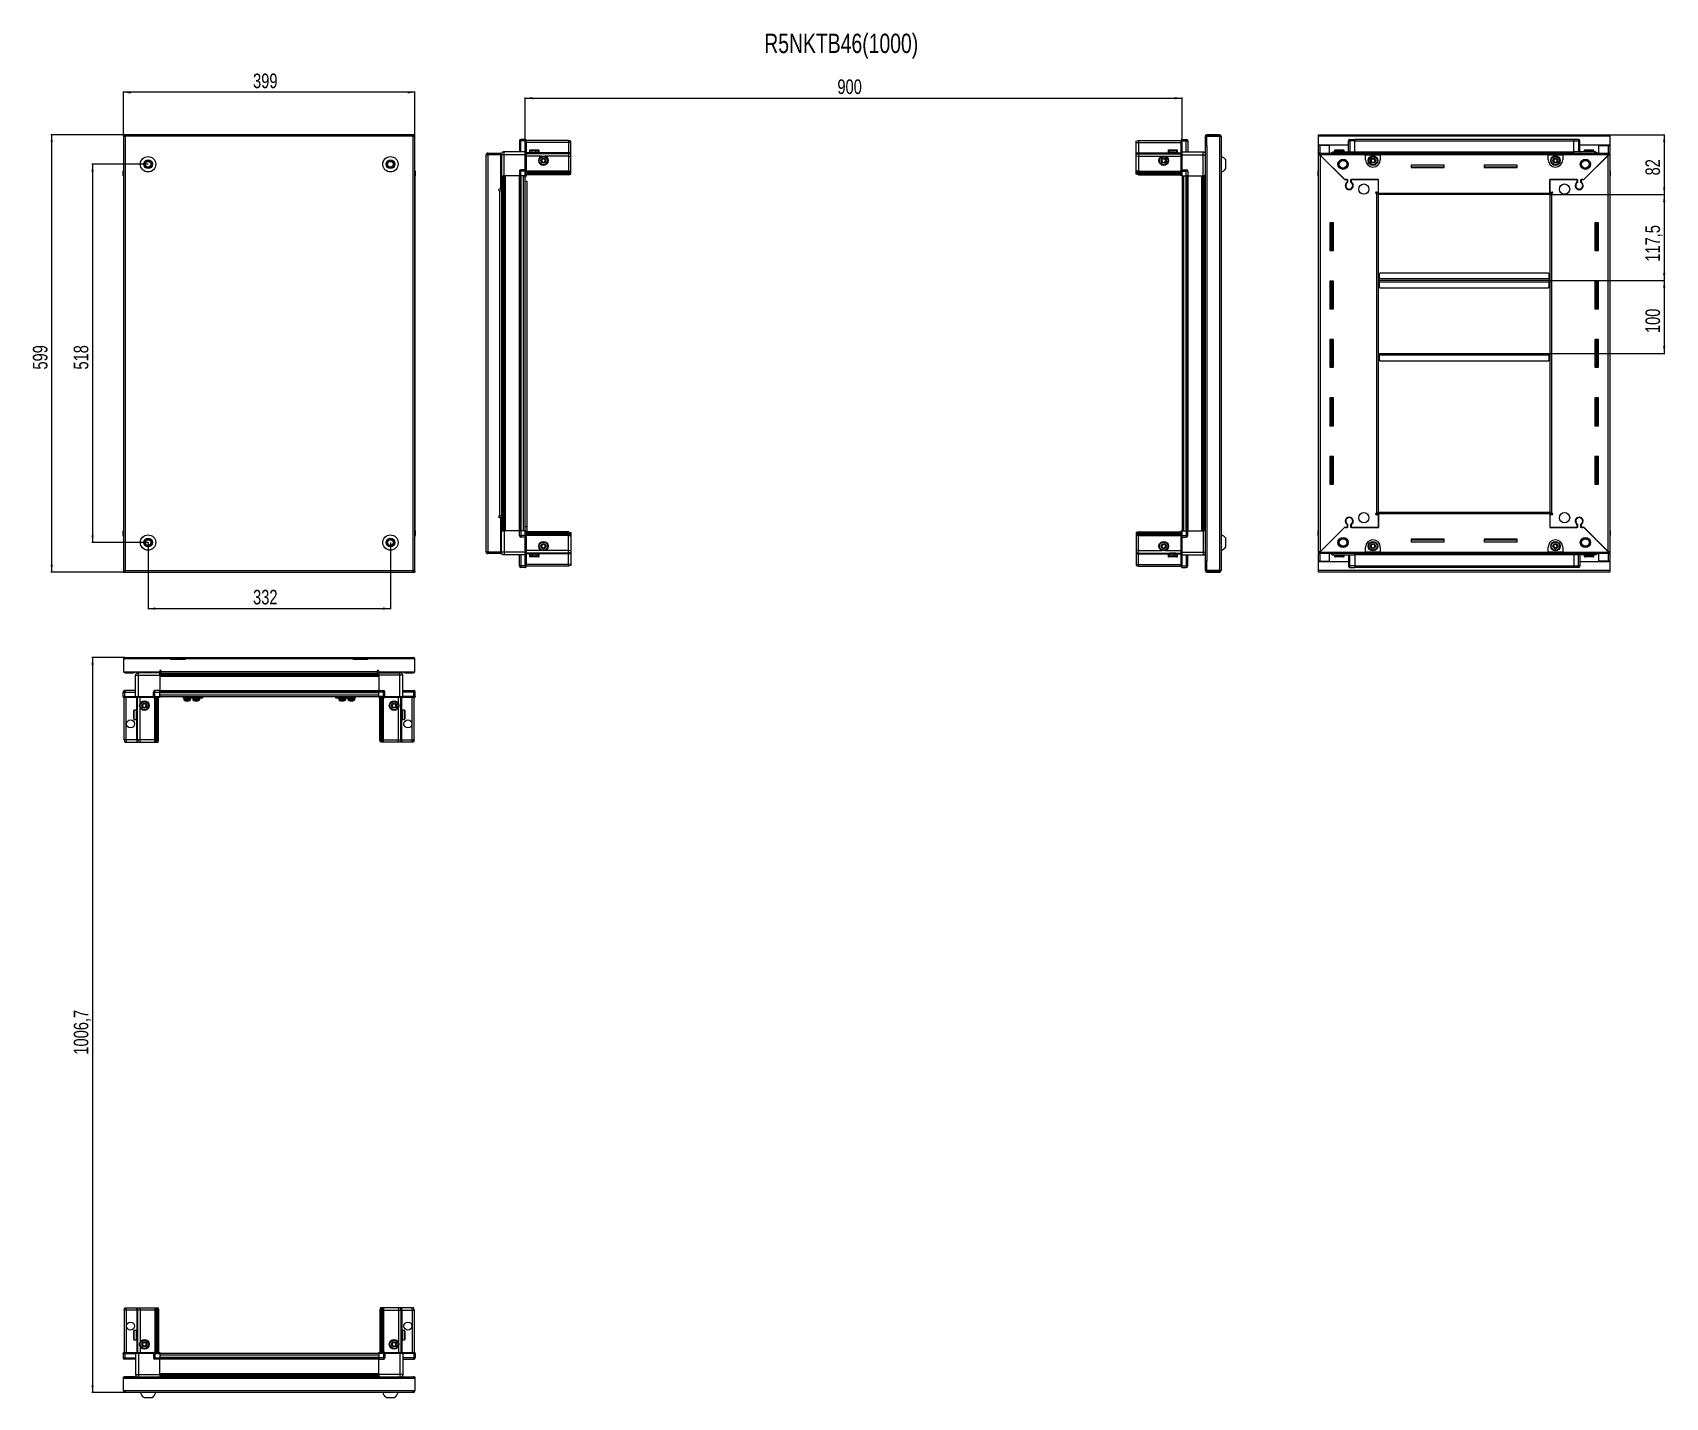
# Model space of a CAD drawing. Header units: millimetres. Extents: x 1021 to 3257, y -287 to 1582.
import ezdxf

# ---------------------------------------------------------------- set-up
doc = ezdxf.new("R2010")
doc.units = ezdxf.units.MM
doc.layers.add('FORMAT', color=7, linetype='Continuous')
doc.styles.add('SLDTEXTSTYLE0', font='TXT', dxfattribs={"width": 0.75})
doc.dimstyles.new('SLDDIMSTYLE0', dxfattribs={"dimtxt": 20, "dimasz": 10, "dimexe": 0, "dimexo": 0.0625, "dimgap": 5, "dimtad": 2, "dimdec": 1, "dimrnd": 1e-09, "dimzin": 12, "dimdsep": 46, "dimtxsty": 'SLDTEXTSTYLE0', "dimsah": 1, "dimcen": 0.09, "dimadec": 0, "dimazin": 3, "dimtfac": 1, "dimtofl": 0, "dimtmove": 0, "dimatfit": 3, "dimfxl": 0, "dimfrac": 2, "dimtolj": 1, "dimtzin": 12, "dimarcsym": 0})

msp = doc.modelspace()

# ---------------------------------------------------------------- texts
at = {"layer": 'FORMAT', "insert": (2022.77, 1580.51), "char_height": 26.4583, "attachment_point": 1, "style": 'SLDTEXTSTYLE0'}
msp.add_mtext('R5NKTB46(1000)', dxfattribs=at)

# ---------------------------------------------------------------- blocks, each defined once
blk = doc.blocks.new('_D')
at = {"layer": 'FORMAT'}
for p, q in [((1145.1, 1442.2), (1045.6, 1442.2)), ((1046.6, 843.2), (1046.6, 1442.2)), ((1145.1, 843.2), (1045.6, 843.2))]:
    blk.add_line(p, q, dxfattribs=at)
for points in [[(1046.6, 1442.2), (1045.1, 1432.2), (1048.2, 1432.2)], [(1046.6, 843.2), (1048.2, 853.2), (1045.1, 853.2)]]:
    blk.add_solid(points, dxfattribs=at)
at = {"layer": 'FORMAT', "insert": (1020.8, 1120.5), "char_height": 20, "attachment_point": 1, "rotation": 90, "style": 'SLDTEXTSTYLE0'}
blk.add_mtext('599', dxfattribs=at)
blk = doc.blocks.new('_D_1')
at = {"layer": 'FORMAT'}
for p, q in [((1145.1, 1442.2), (1145.1, 1501.2)), ((1544.1, 1500.2), (1145.1, 1500.2)), ((1544.1, 1442.2), (1544.1, 1501.2))]:
    blk.add_line(p, q, dxfattribs=at)
for points in [[(1145.1, 1500.2), (1155.1, 1498.6), (1155.1, 1501.7)], [(1544.1, 1500.2), (1534.1, 1501.7), (1534.1, 1498.6)]]:
    blk.add_solid(points, dxfattribs=at)
at = {"layer": 'FORMAT', "insert": (1322.5, 1525.9), "char_height": 20, "attachment_point": 1, "style": 'SLDTEXTSTYLE0'}
blk.add_mtext('399', dxfattribs=at)
blk = doc.blocks.new('_D_2')
at = {"layer": 'FORMAT'}
for p, q in [((1178.6, 883.7), (1178.6, 792.2)), ((1510.6, 883.7), (1510.6, 792.2)), ((1178.6, 793.2), (1510.6, 793.2))]:
    blk.add_line(p, q, dxfattribs=at)
for points in [[(1178.6, 793.2), (1188.6, 791.6), (1188.6, 794.7)], [(1510.6, 793.2), (1500.6, 794.7), (1500.6, 791.6)]]:
    blk.add_solid(points, dxfattribs=at)
at = {"layer": 'FORMAT', "insert": (1322.5, 818.9), "char_height": 20, "attachment_point": 1, "style": 'SLDTEXTSTYLE0'}
blk.add_mtext('332', dxfattribs=at)
blk = doc.blocks.new('_D_3')
at = {"layer": 'FORMAT'}
for p, q in [((1178.6, 1401.7), (1101.6, 1401.7)), ((1102.6, 1401.7), (1102.6, 883.7)), ((1178.6, 883.7), (1101.6, 883.7))]:
    blk.add_line(p, q, dxfattribs=at)
for points in [[(1102.6, 1401.7), (1101.1, 1391.7), (1104.2, 1391.7)], [(1102.6, 883.7), (1104.2, 893.7), (1101.1, 893.7)]]:
    blk.add_solid(points, dxfattribs=at)
at = {"layer": 'FORMAT', "insert": (1076.8, 1120.5), "char_height": 20, "attachment_point": 1, "rotation": 90, "style": 'SLDTEXTSTYLE0'}
blk.add_mtext('518', dxfattribs=at)
blk = doc.blocks.new('_D_4')
at = {"layer": 'FORMAT'}
for p, q in [((1695.1, 1385.7), (1695.1, 1493.2)), ((1695.1, 1492.2), (2595.1, 1492.2)), ((2595.1, 1385.7), (2595.1, 1493.2))]:
    blk.add_line(p, q, dxfattribs=at)
for points in [[(1695.1, 1492.2), (1705.1, 1490.6), (1705.1, 1493.7)], [(2595.1, 1492.2), (2585.1, 1493.7), (2585.1, 1490.6)]]:
    blk.add_solid(points, dxfattribs=at)
at = {"layer": 'FORMAT', "insert": (2123, 1517.9), "char_height": 20, "attachment_point": 1, "style": 'SLDTEXTSTYLE0'}
blk.add_mtext('900', dxfattribs=at)
blk = doc.blocks.new('_D_5')
at = {"layer": 'FORMAT'}
for p, q in [((3181.2, 1442.2), (3256.6, 1442.2)), ((3255.6, 1442.2), (3255.6, 1360.2)), ((3099.2, 1360.2), (3256.6, 1360.2))]:
    blk.add_line(p, q, dxfattribs=at)
for points in [[(3255.6, 1442.2), (3254.1, 1432.2), (3257.2, 1432.2)], [(3255.6, 1360.2), (3257.2, 1370.2), (3254.1, 1370.2)]]:
    blk.add_solid(points, dxfattribs=at)
at = {"layer": 'FORMAT', "insert": (3229.9, 1386.4), "char_height": 20, "attachment_point": 1, "rotation": 90, "style": 'SLDTEXTSTYLE0'}
blk.add_mtext('82', dxfattribs=at)
blk = doc.blocks.new('_D_6')
at = {"layer": 'FORMAT'}
for p, q in [((3099.2, 1360.2), (3256.6, 1360.2)), ((3255.6, 1360.2), (3255.6, 1242.7)), ((3098.2, 1242.7), (3256.6, 1242.7))]:
    blk.add_line(p, q, dxfattribs=at)
for points in [[(3255.6, 1360.2), (3254.1, 1350.2), (3257.2, 1350.2)], [(3255.6, 1242.7), (3257.2, 1252.7), (3254.1, 1252.7)]]:
    blk.add_solid(points, dxfattribs=at)
at = {"layer": 'FORMAT', "insert": (3229.9, 1268.2), "char_height": 20, "attachment_point": 1, "rotation": 90, "style": 'SLDTEXTSTYLE0'}
blk.add_mtext('117,5', dxfattribs=at)
blk = doc.blocks.new('_D_7')
at = {"layer": 'FORMAT'}
for p, q in [((3098.2, 1242.7), (3256.6, 1242.7)), ((3255.6, 1242.7), (3255.6, 1142.7)), ((3098.2, 1142.7), (3256.6, 1142.7))]:
    blk.add_line(p, q, dxfattribs=at)
for points in [[(3255.6, 1242.7), (3254.1, 1232.7), (3257.2, 1232.7)], [(3255.6, 1142.7), (3257.2, 1152.7), (3254.1, 1152.7)]]:
    blk.add_solid(points, dxfattribs=at)
at = {"layer": 'FORMAT', "insert": (3229.9, 1170.5), "char_height": 20, "attachment_point": 1, "rotation": 90, "style": 'SLDTEXTSTYLE0'}
blk.add_mtext('100', dxfattribs=at)
blk = doc.blocks.new('_D_8')
at = {"layer": 'FORMAT'}
for p, q in [((1146.7, 726.3), (1101.6, 726.3)), ((1102.6, 726.3), (1102.6, -280.4)), ((1147.2, -280.4), (1101.6, -280.4))]:
    blk.add_line(p, q, dxfattribs=at)
for points in [[(1102.6, 726.3), (1101.1, 716.3), (1104.2, 716.3)], [(1102.6, -280.4), (1104.2, -270.4), (1101.1, -270.4)]]:
    blk.add_solid(points, dxfattribs=at)
at = {"layer": 'FORMAT', "insert": (1076.8, 182.3), "char_height": 20, "attachment_point": 1, "rotation": 90, "style": 'SLDTEXTSTYLE0'}
blk.add_mtext('1006,7', dxfattribs=at)

# ---------------------------------------------------------------- dimensions: what is measured, and where the dimension line sits
at = {"layer": 'FORMAT'}
dim = msp.add_linear_dim(base=(1145.13, 1500.16), p1=(1544.13, 1442.16), p2=(1145.13, 1442.16), dimstyle='SLDDIMSTYLE0', dxfattribs=at)
dim.commit()
dim.dimension.update_dxf_attribs({"geometry": '_D_1', "text_midpoint": (1344.63, 1500.16), "dimtype": 160})
for base, p1, p2, angle, picture, middle in [((2595.13, 1492.16), (1695.13, 1385.66), (2595.13, 1385.66), 0, '_D_4', (2145.13, 1492.16)), ((1046.63, 1442.16), (1145.13, 843.16), (1145.13, 1442.16), 90, '_D', (1046.63, 1142.66)), ((3255.65, 1360.16), (3181.15, 1442.16), (3099.15, 1360.16), 90, '_D_5', (3255.65, 1401.16)), ((1102.63, 883.66), (1178.63, 1401.66), (1178.63, 883.66), 90, '_D_3', (1102.63, 1142.66)), ((3255.65, 1242.66), (3099.15, 1360.16), (3098.15, 1242.66), 90, '_D_6', (3255.65, 1301.41)), ((3255.65, 1142.66), (3098.15, 1242.66), (3098.15, 1142.66), 90, '_D_7', (3255.65, 1192.66)), ((1510.63, 793.16), (1178.63, 883.66), (1510.63, 883.66), 0, '_D_2', (1344.63, 793.16)), ((1102.63, -280.43), (1146.73, 726.27), (1147.23, -280.43), 90, '_D_8', (1102.63, 222.92))]:
    dim = msp.add_linear_dim(base=base, p1=p1, p2=p2, angle=angle, dimstyle='SLDDIMSTYLE0', dxfattribs=at)
    dim.commit()
    dim.dimension.update_dxf_attribs({"geometry": picture, "text_midpoint": middle, "dimtype": 160})

# ---------------------------------------------------------------- linework, layer by layer
at = {"color": 7, "linetype": 'Continuous', "lineweight": 25}
for p, q in [((1145.13, 1440.66), (1145.13, 1442.16)), ((1147.23, 1442.16), (1145.13, 1442.16)), ((1145.13, 1440.66), (1147.23, 1440.66)), ((1145.13, 1440.66), (1145.13, 1440.06)), ((1145.13, 1440.06), (1145.13, 845.26)), ((1145.13, 1440.06), (1147.23, 1440.06)), ((1147.23, 1442.16), (1147.23, 1440.06)), ((1542.03, 1442.16), (1147.23, 1442.16)), ((1542.03, 1440.06), (1542.03, 1442.16)), ((1544.13, 1442.16), (1542.03, 1442.16)), ((1542.03, 1440.66), (1544.13, 1440.66)), ((1542.03, 1440.06), (1544.13, 1440.06)), ((1544.13, 1440.66), (1544.13, 1442.16)), ((1544.13, 1440.06), (1544.13, 1440.66)), ((1544.13, 845.26), (1544.13, 1440.06)), ((1687.28, 1433.66), (1687.28, 1418.66)), ((1695.28, 1435.66), (1689.28, 1435.66)), ((1695.28, 1435.66), (1695.62, 1435.66)), ((1695.28, 1435.66), (1695.28, 1433.66)), ((1695.28, 1418.86), (1695.28, 1433.66)), ((1695.28, 1418.86), (1695.28, 1433.66)), ((1696.48, 1435.16), (1695.62, 1435.66)), ((1696.48, 1433.66), (1696.48, 1435.16)), ((1754.78, 1434.16), (1696.48, 1434.16)), ((1696.48, 1433.66), (1696.48, 1418.86)), ((1754.78, 1431.66), (1696.48, 1431.66)), ((1754.78, 1434.16), (1754.78, 1431.66)), ((1757.78, 1433.36), (1754.78, 1434.16)), ((1754.78, 1431.66), (1754.78, 1417.16)), ((1757.78, 1431.51), (1754.78, 1431.66)), ((1757.78, 1431.51), (1757.78, 1433.36)), ((1757.78, 1417.16), (1757.78, 1431.51)), ((2532.48, 1433.36), (2535.48, 1434.16)), ((2532.48, 1431.51), (2532.48, 1433.36)), ((2532.48, 1431.51), (2535.48, 1431.66)), ((2532.48, 1417.16), (2532.48, 1431.51)), ((2535.48, 1434.16), (2535.48, 1431.66)), ((2535.48, 1434.16), (2593.78, 1434.16)), ((2535.48, 1431.66), (2535.48, 1417.16)), ((2535.48, 1431.66), (2593.78, 1431.66)), ((2594.65, 1435.66), (2593.78, 1435.16)), ((2594.65, 1435.66), (2593.78, 1435.16)), ((2593.78, 1435.16), (2593.78, 1433.66)), ((2593.78, 1418.86), (2593.78, 1433.66)), ((2594.98, 1435.66), (2594.65, 1435.66)), ((2594.98, 1435.66), (2594.65, 1435.66)), ((2594.98, 1435.66), (2594.98, 1435.66)), ((2594.98, 1433.66), (2594.98, 1435.66)), ((2594.98, 1435.66), (2600.98, 1435.66)), ((2594.98, 1433.66), (2594.98, 1418.86)), ((2602.98, 1433.66), (2602.98, 1418.66)), ((2626.98, 1440.06), (2626.98, 1427.66)), ((2628.48, 1440.06), (2628.48, 1427.66)), ((2628.98, 1427.16), (2628.98, 1440.06)), ((2628.98, 1440.06), (2646.38, 1440.06)), ((2646.38, 1442.16), (2629.08, 1442.16)), ((2646.38, 1440.66), (2629.08, 1440.66)), ((2646.38, 1440.66), (2646.38, 1442.16)), ((2646.38, 1440.06), (2648.48, 1440.06)), ((2648.48, 1440.06), (2648.48, 845.26)), ((2782.15, 1440.06), (2782.15, 1442.16)), ((2782.15, 1442.16), (3181.15, 1442.16)), ((2782.15, 1427.66), (2782.15, 1440.06)), ((2823.15, 1418.66), (2823.15, 1433.66)), ((2823.83, 1435.16), (2823.83, 1435.16)), ((2825.15, 1435.66), (2831.65, 1435.66)), ((2825.15, 1435.66), (2831.65, 1435.66)), ((2831.65, 1435.66), (2831.65, 1435.66)), ((2831.65, 1435.66), (2831.65, 1435.66)), ((2831.65, 1435.66), (2831.65, 1433.66)), ((3131.65, 1435.51), (2831.65, 1435.51)), ((2831.65, 1418.66), (2831.65, 1433.66)), ((3131.65, 1435.66), (3131.65, 1435.66)), ((3138.15, 1435.66), (3131.65, 1435.66)), ((3138.15, 1435.66), (3131.65, 1435.66)), ((3131.65, 1435.66), (3131.65, 1433.66)), ((3131.65, 1418.66), (3131.65, 1433.66)), ((3140.15, 1433.66), (3140.15, 1433.66)), ((3140.15, 1418.66), (3140.15, 1433.66)), ((3181.15, 1442.16), (3181.15, 1440.06)), ((3181.15, 1440.06), (3181.15, 1427.66)), ((1643.28, 1414.81), (1641.78, 1414.81)), ((1641.78, 1414.31), (1641.78, 1414.81)), ((1641.78, 871.01), (1641.78, 1414.31)), ((1643.88, 1415.41), (1643.88, 1416.91)), ((1643.88, 1416.91), (1644.78, 1416.91)), ((1643.88, 1415.41), (1644.78, 1415.41)), ((1643.88, 1414.91), (1661.28, 1414.91)), ((1644.78, 1415.41), (1644.78, 1416.91)), ((1644.78, 1416.91), (1661.28, 1416.91)), ((1644.78, 1415.41), (1661.28, 1415.41)), ((1661.28, 1415.41), (1661.28, 1416.91)), ((1662.78, 1414.91), (1661.28, 1414.91)), ((1661.28, 1414.91), (1661.28, 1367.41)), ((1662.78, 1414.66), (1662.78, 1385.66)), ((1695.28, 1418.66), (1666.28, 1418.66)), ((1695.28, 1418.66), (1695.28, 1418.86)), ((1695.28, 1418.66), (1696.48, 1418.66)), ((1695.28, 1414.66), (1695.28, 1418.66)), ((1695.28, 1394.36), (1695.28, 1414.66)), ((1696.48, 1418.86), (1696.48, 1418.66)), ((1696.48, 1418.66), (1696.48, 1414.66)), ((1754.78, 1416.16), (1696.48, 1416.16)), ((1696.48, 1414.66), (1696.48, 1394.36)), ((1717.78, 1412.66), (1696.48, 1412.66)), ((1701.28, 1420.56), (1701.28, 1418.16)), ((1701.28, 1418.16), (1701.28, 1417.66)), ((1701.28, 1417.66), (1701.42, 1417.66)), ((1701.61, 1418.16), (1701.42, 1418.16)), ((1701.42, 1418.16), (1701.42, 1417.66)), ((1701.42, 1417.66), (1701.61, 1417.66)), ((1701.61, 1418.16), (1701.61, 1417.66)), ((1701.61, 1417.66), (1702.14, 1417.66)), ((1702.08, 1421.36), (1709.25, 1421.36)), ((1702.54, 1418.16), (1702.14, 1418.16)), ((1702.14, 1418.16), (1702.14, 1417.66)), ((1702.14, 1417.66), (1702.54, 1417.66)), ((1702.54, 1418.16), (1702.54, 1417.66)), ((1702.54, 1417.66), (1703.41, 1417.66)), ((1703.38, 1417.66), (1703.38, 1417.56)), ((1703.38, 1417.56), (1712.18, 1417.56)), ((1703.98, 1418.16), (1703.41, 1418.16)), ((1703.41, 1418.16), (1703.41, 1417.66)), ((1703.41, 1417.66), (1703.98, 1417.66)), ((1703.78, 1417.16), (1704.47, 1416.68)), ((1703.78, 1417.16), (1708.81, 1417.16)), ((1704.47, 1416.68), (1703.78, 1416.2)), ((1703.78, 1416.2), (1703.78, 1416.16)), ((1703.78, 1416.2), (1708.81, 1416.2)), ((1703.98, 1418.16), (1703.98, 1417.66)), ((1703.98, 1417.66), (1705.1, 1417.66)), ((1704.47, 1416.68), (1708.64, 1416.68)), ((1705.79, 1418.16), (1705.1, 1418.16)), ((1705.1, 1418.16), (1705.1, 1417.66)), ((1705.1, 1417.66), (1705.79, 1417.66)), ((1705.79, 1418.16), (1705.79, 1417.66)), ((1705.79, 1417.66), (1707.07, 1417.66)), ((1707.8, 1418.16), (1707.07, 1418.16)), ((1707.07, 1418.16), (1707.07, 1417.66)), ((1707.07, 1417.66), (1707.3, 1417.66)), ((1707.3, 1418.16), (1707.3, 1417.66)), ((1707.8, 1418.16), (1707.8, 1417.66)), ((1707.8, 1418.16), (1707.8, 1417.66)), ((1707.8, 1417.66), (1709.1, 1417.66)), ((1707.8, 1417.66), (1707.8, 1417.66)), ((1708.64, 1416.68), (1711.09, 1416.68)), ((1708.81, 1417.16), (1711.78, 1417.16)), ((1708.81, 1416.2), (1711.78, 1416.2)), ((1709.81, 1418.16), (1709.1, 1418.16)), ((1709.1, 1418.16), (1709.1, 1417.66)), ((1709.16, 1418.16), (1709.16, 1417.66)), ((1709.16, 1417.66), (1709.81, 1417.66)), ((1709.25, 1421.36), (1713.48, 1421.36)), ((1709.81, 1418.16), (1709.81, 1417.66)), ((1709.81, 1417.66), (1711, 1417.66)), ((1711.62, 1418.16), (1711, 1418.16)), ((1711, 1418.16), (1711, 1417.66)), ((1711, 1417.66), (1711.62, 1417.66)), ((1711.09, 1416.68), (1711.78, 1417.16)), ((1711.78, 1416.2), (1711.09, 1416.68)), ((1711.62, 1418.16), (1711.62, 1417.66)), ((1711.62, 1417.66), (1712.59, 1417.66)), ((1711.78, 1416.16), (1711.78, 1416.2)), ((1712.18, 1417.56), (1712.18, 1417.66)), ((1713.05, 1418.16), (1712.59, 1418.16)), ((1712.59, 1418.16), (1712.59, 1417.66)), ((1712.59, 1417.66), (1713.05, 1417.66)), ((1713.05, 1418.16), (1713.05, 1417.66)), ((1713.05, 1417.66), (1713.71, 1417.66)), ((1713.97, 1418.16), (1713.71, 1418.16)), ((1713.71, 1418.16), (1713.71, 1417.66)), ((1713.71, 1417.66), (1713.97, 1417.66)), ((1713.97, 1418.16), (1713.97, 1417.66)), ((1713.97, 1417.66), (1714.24, 1417.66)), ((1714.28, 1418.16), (1714.24, 1418.16)), ((1714.24, 1418.16), (1714.24, 1417.66)), ((1714.24, 1417.66), (1714.28, 1417.66)), ((1714.28, 1418.16), (1714.28, 1420.56)), ((1714.28, 1418.16), (1714.28, 1417.66)), ((1754.78, 1412.66), (1722.78, 1412.66)), ((1754.78, 1417.16), (1754.78, 1416.16)), ((1754.78, 1416.16), (1754.78, 1412.66)), ((1757.78, 1415.36), (1754.78, 1416.16)), ((1754.78, 1412.66), (1754.78, 1392.16)), ((1754.78, 1412.66), (1757.78, 1412.33)), ((1757.78, 1415.36), (1757.78, 1417.16)), ((1757.78, 1412.33), (1757.78, 1415.36)), ((1757.78, 1392.16), (1757.78, 1412.33)), ((2532.48, 1415.36), (2532.48, 1417.16)), ((2532.48, 1415.36), (2535.48, 1416.16)), ((2532.48, 1412.33), (2532.48, 1415.36)), ((2535.48, 1412.66), (2532.48, 1412.33)), ((2532.48, 1392.16), (2532.48, 1412.33)), ((2535.48, 1417.16), (2535.48, 1416.16)), ((2535.48, 1416.16), (2535.48, 1412.66)), ((2535.48, 1416.16), (2593.78, 1416.16)), ((2535.48, 1412.66), (2535.48, 1392.16)), ((2535.48, 1412.66), (2567.48, 1412.66)), ((2572.48, 1412.66), (2593.78, 1412.66)), ((2575.98, 1420.56), (2575.98, 1417.66)), ((2575.98, 1417.66), (2576.02, 1417.66)), ((2576.14, 1418.16), (2576.02, 1418.16)), ((2576.02, 1418.16), (2576.02, 1417.66)), ((2576.02, 1417.66), (2576.14, 1417.66)), ((2576.14, 1418.16), (2576.14, 1417.66)), ((2576.14, 1417.66), (2576.55, 1417.66)), ((2576.89, 1418.16), (2576.55, 1418.16)), ((2576.55, 1418.16), (2576.55, 1417.66)), ((2576.55, 1417.66), (2576.89, 1417.66)), ((2576.78, 1421.36), (2588.18, 1421.36)), ((2576.89, 1418.16), (2576.89, 1417.66)), ((2576.89, 1417.66), (2577.66, 1417.66)), ((2578.19, 1418.16), (2577.66, 1418.16)), ((2577.66, 1418.16), (2577.66, 1417.66)), ((2577.66, 1417.66), (2578.19, 1417.66)), ((2578.08, 1417.66), (2578.08, 1417.56)), ((2578.08, 1417.56), (2586.88, 1417.56)), ((2578.19, 1418.16), (2578.19, 1417.66)), ((2578.19, 1417.66), (2579.25, 1417.66)), ((2578.48, 1417.16), (2579.17, 1416.68)), ((2578.48, 1417.16), (2586.48, 1417.16)), ((2579.17, 1416.68), (2578.48, 1416.2)), ((2578.48, 1416.2), (2578.48, 1416.16)), ((2578.48, 1416.2), (2586.48, 1416.2)), ((2579.17, 1416.68), (2585.79, 1416.68)), ((2579.91, 1418.16), (2579.25, 1418.16)), ((2579.25, 1418.16), (2579.25, 1417.66)), ((2579.25, 1417.66), (2579.91, 1417.66)), ((2579.91, 1418.16), (2579.91, 1417.66)), ((2579.91, 1417.66), (2581.15, 1417.66)), ((2581.88, 1418.16), (2581.15, 1418.16)), ((2581.15, 1418.16), (2581.15, 1417.66)), ((2581.15, 1417.66), (2581.58, 1417.66)), ((2581.58, 1418.16), (2581.58, 1417.66)), ((2581.88, 1418.16), (2581.88, 1417.66)), ((2581.88, 1417.66), (2583.18, 1417.66)), ((2583.9, 1418.16), (2583.18, 1418.16)), ((2583.18, 1418.16), (2583.18, 1417.66)), ((2583.45, 1418.16), (2583.45, 1417.66)), ((2583.45, 1417.66), (2583.9, 1417.66)), ((2583.9, 1418.16), (2583.9, 1417.66)), ((2583.9, 1417.66), (2585.14, 1417.66)), ((2585.8, 1418.16), (2585.14, 1418.16)), ((2585.14, 1418.16), (2585.14, 1417.66)), ((2585.14, 1417.66), (2585.8, 1417.66)), ((2585.79, 1416.68), (2586.48, 1417.16)), ((2586.48, 1416.2), (2585.79, 1416.68)), ((2585.8, 1418.16), (2585.8, 1417.66)), ((2585.8, 1417.66), (2586.84, 1417.66)), ((2586.48, 1416.16), (2586.48, 1416.2)), ((2587.36, 1418.16), (2586.84, 1418.16)), ((2586.84, 1418.16), (2586.84, 1417.66)), ((2586.84, 1417.66), (2587.36, 1417.66)), ((2586.88, 1417.56), (2586.88, 1417.66)), ((2587.36, 1418.16), (2587.36, 1417.66)), ((2587.36, 1417.66), (2588.12, 1417.66)), ((2588.45, 1418.16), (2588.12, 1418.16)), ((2588.12, 1418.16), (2588.12, 1417.66)), ((2588.12, 1417.66), (2588.45, 1417.66)), ((2588.45, 1418.16), (2588.45, 1417.66)), ((2588.45, 1417.66), (2588.84, 1417.66)), ((2588.95, 1418.16), (2588.84, 1418.16)), ((2588.84, 1418.16), (2588.84, 1417.66)), ((2588.84, 1417.66), (2588.95, 1417.66)), ((2588.95, 1418.16), (2588.95, 1417.66)), ((2588.95, 1417.66), (2588.98, 1417.66)), ((2588.98, 1417.66), (2588.98, 1420.56)), ((2593.78, 1418.66), (2593.78, 1418.86)), ((2594.98, 1418.66), (2593.78, 1418.66)), ((2593.78, 1414.66), (2593.78, 1418.66)), ((2593.78, 1394.36), (2593.78, 1414.66)), ((2594.98, 1418.86), (2594.98, 1418.66)), ((2594.98, 1418.66), (2594.98, 1414.66)), ((2594.98, 1418.66), (2623.98, 1418.66)), ((2594.98, 1414.66), (2594.98, 1394.36)), ((2626.88, 1427.16), (2626.88, 858.16)), ((2626.88, 1427.16), (2628.98, 1427.16)), ((2626.98, 1427.66), (2628.48, 1427.66)), ((2823.15, 1427.66), (2782.15, 1427.66)), ((2782.15, 1427.16), (2782.15, 1427.66)), ((2782.15, 1416.91), (2782.15, 1427.16)), ((2782.15, 1427.16), (2784.25, 1427.16)), ((2782.15, 1415.41), (2782.15, 1416.91)), ((2782.15, 1416.91), (2783.15, 1416.91)), ((2782.15, 1414.91), (2782.15, 1415.41)), ((2782.15, 1415.41), (2783.15, 1415.41)), ((2782.15, 870.41), (2782.15, 1414.91)), ((2783.65, 1414.91), (2782.15, 1414.91)), ((2783.15, 1415.41), (2783.15, 1416.91)), ((2783.15, 1416.91), (2846.65, 1416.91)), ((2783.65, 1427.16), (2783.65, 1427.66)), ((2783.75, 1414.81), (2817.65, 1380.91)), ((2797.15, 1427.16), (2784.25, 1427.16)), ((2818.35, 1380.21), (2784.25, 1414.31)), ((2797.15, 1416.91), (2797.15, 1427.16)), ((2802.65, 1418.66), (2831.65, 1418.66)), ((2804.15, 1420.56), (2804.15, 1418.66)), ((2804.95, 1421.36), (2816.35, 1421.36)), ((2817.15, 1418.66), (2817.15, 1420.56)), ((2831.65, 1418.66), (2831.65, 1418.16)), ((2831.65, 1417.51), (3131.65, 1417.51)), ((2846.65, 1414.81), (2846.65, 1416.91)), ((2846.65, 1416.91), (2866.65, 1416.91)), ((2846.65, 1415.41), (2866.65, 1415.41)), ((2846.65, 1407.91), (2846.65, 1414.81)), ((2866.65, 1416.91), (2866.65, 1414.81)), ((2866.65, 1416.91), (3096.65, 1416.91)), ((2866.65, 1414.81), (2866.65, 1407.91)), ((3096.65, 1414.81), (3096.65, 1416.91)), ((3096.65, 1416.91), (3116.65, 1416.91)), ((3096.65, 1415.41), (3116.65, 1415.41)), ((3096.65, 1407.91), (3096.65, 1414.81)), ((3116.65, 1416.91), (3180.15, 1416.91)), ((3116.65, 1416.91), (3116.65, 1414.81)), ((3116.65, 1414.81), (3116.65, 1407.91)), ((3160.65, 1418.66), (3131.65, 1418.66)), ((3131.65, 1418.66), (3131.65, 1418.16)), ((3181.15, 1427.66), (3140.15, 1427.66)), ((3179.05, 1414.31), (3144.95, 1380.21)), ((3145.65, 1380.91), (3179.55, 1414.81)), ((3146.15, 1420.56), (3146.15, 1418.66)), ((3146.95, 1421.36), (3158.35, 1421.36)), ((3159.15, 1418.66), (3159.15, 1420.56)), ((3166.15, 1416.91), (3166.15, 1427.16)), ((3166.15, 1427.16), (3179.05, 1427.16)), ((3179.05, 1427.16), (3181.15, 1427.16)), ((3179.65, 1427.16), (3179.65, 1427.66)), ((3179.65, 1414.91), (3181.15, 1414.91)), ((3180.15, 1415.41), (3180.15, 1416.91)), ((3180.15, 1416.91), (3181.15, 1416.91)), ((3180.15, 1415.41), (3181.15, 1415.41)), ((3181.15, 1427.16), (3181.15, 1427.66)), ((3181.15, 1427.16), (3181.15, 1416.91)), ((3181.15, 1415.41), (3181.15, 1416.91)), ((3181.15, 1415.41), (3181.15, 1414.91)), ((3181.15, 1414.91), (3181.15, 870.41)), ((1144.63, 1392.16), (1144.63, 1385.66)), ((1144.63, 1385.66), (1144.63, 1392.16)), ((1544.13, 1393.49), (1544.13, 1393.49)), ((1544.63, 1392.16), (1544.63, 1385.66)), ((1544.63, 1385.66), (1544.63, 1392.16)), ((1661.28, 1388.41), (1662.78, 1388.41)), ((1687.28, 1392.16), (1687.28, 1385.66)), ((1695.28, 1394.16), (1689.28, 1394.16)), ((1695.28, 1394.16), (1695.28, 1394.36)), ((1695.28, 1394.16), (1695.28, 1392.16)), ((1695.28, 1394.16), (1696.48, 1394.16)), ((1695.28, 1385.66), (1695.28, 1392.16)), ((1695.28, 1385.66), (1695.28, 1392.16)), ((1695.62, 1385.66), (1695.62, 1392.16)), ((1696.48, 1394.36), (1696.48, 1394.16)), ((1696.48, 1393.49), (1696.48, 1394.16)), ((1696.48, 1393.49), (1696.48, 1385.66)), ((1754.78, 1391.16), (1696.48, 1391.16)), ((1754.78, 1390.16), (1696.48, 1390.16)), ((1754.78, 1388.66), (1696.48, 1388.66)), ((1754.78, 1387.16), (1696.48, 1387.16)), ((1754.78, 1392.16), (1754.78, 1391.16)), ((1754.78, 1391.16), (1754.78, 1390.16)), ((1754.78, 1391.16), (1757.78, 1390.36)), ((1754.78, 1390.16), (1754.78, 1388.66)), ((1754.78, 1390.16), (1757.78, 1389.62)), ((1754.78, 1388.66), (1757.78, 1389.12)), ((1754.78, 1388.66), (1754.78, 1387.16)), ((1754.78, 1387.16), (1757.78, 1387.97)), ((1757.78, 1390.36), (1757.78, 1392.16)), ((1757.78, 1389.62), (1757.78, 1390.36)), ((1757.78, 1389.12), (1757.78, 1389.62)), ((1757.78, 1387.97), (1757.78, 1389.12)), ((2532.48, 1390.36), (2532.48, 1392.16)), ((2535.48, 1391.16), (2532.48, 1390.36)), ((2532.48, 1389.62), (2532.48, 1390.36)), ((2535.48, 1390.16), (2532.48, 1389.62)), ((2532.48, 1389.12), (2532.48, 1389.62)), ((2532.48, 1387.97), (2532.48, 1389.12)), ((2535.48, 1388.66), (2532.48, 1389.12)), ((2535.48, 1387.16), (2532.48, 1387.97)), ((2535.48, 1392.16), (2535.48, 1391.16)), ((2535.48, 1391.16), (2535.48, 1390.16)), ((2535.48, 1391.16), (2593.78, 1391.16)), ((2535.48, 1390.16), (2535.48, 1388.66)), ((2535.48, 1390.16), (2593.78, 1390.16)), ((2535.48, 1388.66), (2535.48, 1387.16)), ((2535.48, 1388.66), (2593.78, 1388.66)), ((2535.48, 1387.16), (2593.78, 1387.16)), ((2593.78, 1394.16), (2593.78, 1394.36)), ((2594.98, 1394.16), (2593.78, 1394.16)), ((2593.78, 1394.16), (2593.78, 1393.49)), ((2593.78, 1385.66), (2593.78, 1393.49)), ((2594.65, 1392.16), (2594.65, 1385.66)), ((2594.98, 1394.36), (2594.98, 1394.16)), ((2594.98, 1392.16), (2594.98, 1394.16)), ((2594.98, 1392.16), (2594.98, 1394.16)), ((2594.98, 1394.16), (2600.98, 1394.16)), ((2594.98, 1392.16), (2594.98, 1385.66)), ((2602.98, 1392.16), (2602.98, 1385.66)), ((2655.08, 1395.66), (2655.08, 1407.66)), ((2781.65, 1392.16), (2781.65, 1385.66)), ((2781.65, 1385.66), (2781.65, 1392.16)), ((2954.15, 1400.66), (2909.15, 1400.66)), ((2909.15, 1400.66), (2909.15, 1397.16)), ((2954.15, 1397.91), (2909.15, 1397.91)), ((2909.15, 1397.16), (2954.15, 1397.16)), ((2954.15, 1397.16), (2954.15, 1400.66)), ((3054.15, 1400.66), (3009.15, 1400.66)), ((3009.15, 1400.66), (3009.15, 1397.16)), ((3054.15, 1397.91), (3009.15, 1397.91)), ((3009.15, 1397.16), (3054.15, 1397.16)), ((3054.15, 1397.16), (3054.15, 1400.66)), ((3181.15, 1393.49), (3181.15, 1393.49)), ((3181.65, 1392.16), (3181.65, 1385.66)), ((3181.65, 1385.66), (3181.65, 1392.16)), ((1144.63, 1385.66), (1144.63, 1385.66)), ((1145.13, 1385.66), (1144.63, 1385.66)), ((1144.78, 1385.66), (1144.78, 899.66)), ((1544.13, 1385.66), (1544.63, 1385.66)), ((1544.48, 899.66), (1544.48, 1385.66)), ((1544.63, 1385.66), (1544.63, 1385.66)), ((1544.63, 1385.66), (1544.63, 1385.66)), ((1661.28, 1367.41), (1659.93, 1367.41)), ((1659.93, 1365.41), (1660.68, 1365.41)), ((1660.68, 1365.41), (1662.78, 1365.41)), ((1662.78, 1385.66), (1661.28, 1385.66)), ((1662.78, 1365.41), (1662.78, 919.91)), ((1663.43, 899.66), (1663.43, 1385.66)), ((1665.23, 1385.66), (1665.23, 899.66)), ((1665.26, 1385.66), (1665.26, 899.66)), ((1687.28, 1385.66), (1666.28, 1385.66)), ((1687.28, 1385.66), (1689.28, 1385.66)), ((1687.93, 899.66), (1687.93, 1385.66)), ((1695.28, 1385.66), (1689.28, 1385.66)), ((1695.13, 899.66), (1695.13, 1385.66)), ((1695.13, 1378.66), (1697.63, 1378.66)), ((1695.28, 1385.66), (1695.62, 1385.66)), ((1695.28, 1385.66), (1695.28, 1385.66)), ((1696.48, 1385.66), (1695.62, 1385.66)), ((1695.62, 1385.66), (1695.62, 1385.66)), ((1697.63, 1378.66), (1697.63, 905.16)), ((2594.65, 1385.66), (2593.78, 1385.66)), ((2594.98, 1385.66), (2594.65, 1385.66)), ((2594.98, 1385.66), (2600.98, 1385.66)), ((2595.13, 1385.66), (2595.13, 899.66)), ((2602.98, 1385.66), (2600.98, 1385.66)), ((2602.33, 1385.66), (2602.33, 899.66)), ((2602.98, 1385.66), (2623.98, 1385.66)), ((2625.01, 899.66), (2625.01, 1385.66)), ((2625.04, 899.66), (2625.04, 1385.66)), ((2626.83, 1385.66), (2626.83, 899.66)), ((2781.65, 1385.66), (2781.65, 1385.66)), ((2782.15, 1385.66), (2781.65, 1385.66)), ((2781.8, 1385.66), (2781.8, 899.66)), ((2817.65, 1380.91), (2821.85, 1380.91)), ((2819.05, 1380.91), (2818.35, 1380.21)), ((2821.15, 1380.91), (2819.05, 1380.91)), ((2821.15, 1380.91), (2821.15, 1377.02)), ((2821.85, 1380.91), (2821.85, 1376.63)), ((2822.15, 1368.05), (2822.15, 1367.29)), ((2826.45, 1380.91), (2864.15, 1380.91)), ((2826.45, 1376.63), (2826.45, 1380.91)), ((2827.15, 1377.02), (2827.15, 1380.91)), ((2864.15, 1380.91), (2827.15, 1380.91)), ((2864.15, 1362.26), (2864.15, 1380.91)), ((2864.15, 1363.66), (2864.15, 1380.91)), ((3099.15, 1380.91), (3136.85, 1380.91)), ((3099.15, 1362.26), (3099.15, 1380.91)), ((3099.15, 1380.91), (3099.15, 1363.66)), ((3136.15, 1380.91), (3099.15, 1380.91)), ((3136.15, 1380.91), (3136.15, 1377.02)), ((3136.85, 1380.91), (3136.85, 1376.63)), ((3141.15, 1368.05), (3141.15, 1367.29)), ((3141.45, 1380.91), (3145.65, 1380.91)), ((3141.45, 1376.63), (3141.45, 1380.91)), ((3144.25, 1380.91), (3142.15, 1380.91)), ((3142.15, 1377.02), (3142.15, 1380.91)), ((3144.95, 1380.21), (3144.25, 1380.91)), ((3181.15, 1385.66), (3181.65, 1385.66)), ((3181.5, 899.66), (3181.5, 1385.66)), ((3181.65, 1385.66), (3181.65, 1385.66)), ((3181.65, 1385.66), (3181.65, 1385.66)), ((2861.3, 1363.66), (2864.15, 1363.66)), ((2862.05, 1361.66), (2861.3, 1361.66)), ((2862.05, 1361.66), (2864.15, 1361.66)), ((2864.15, 1362.66), (2862.15, 1362.66)), ((2862.15, 1362.66), (2862.15, 1361.66)), ((2864.15, 1360.16), (2864.15, 1362.26)), ((3099.15, 1360.16), (2864.15, 1360.16)), ((2864.15, 925.16), (2864.15, 1360.16)), ((3099.15, 1363.66), (3102, 1363.66)), ((3101.15, 1362.66), (3099.15, 1362.66)), ((3099.15, 1362.26), (3099.15, 1360.16)), ((3099.15, 1361.66), (3101.25, 1361.66)), ((3099.15, 1360.16), (3099.15, 925.16)), ((3101.15, 1361.66), (3101.15, 1362.66)), ((3102, 1361.66), (3101.25, 1361.66)), ((2802.65, 1321.66), (2797.65, 1321.66)), ((2797.65, 1321.66), (2797.65, 1283.66)), ((2799.8, 1283.66), (2799.8, 1321.66)), ((2801.59, 1283.66), (2801.59, 1321.66)), ((2801.63, 1283.66), (2801.63, 1321.66)), ((2802.65, 1283.66), (2802.65, 1321.66)), ((3160.65, 1321.66), (3160.65, 1283.66)), ((3165.65, 1321.66), (3160.65, 1321.66)), ((3161.67, 1321.66), (3161.67, 1283.66)), ((3161.71, 1321.66), (3161.71, 1283.66)), ((3163.5, 1321.66), (3163.5, 1283.66)), ((3165.65, 1283.66), (3165.65, 1321.66)), ((2797.65, 1283.66), (2802.65, 1283.66)), ((3160.65, 1283.66), (3165.65, 1283.66)), ((2866.15, 1252.66), (2865.15, 1251.66)), ((3097.15, 1252.66), (2866.15, 1252.66)), ((3098.15, 1251.66), (3097.15, 1252.66)), ((2802.65, 1241.66), (2797.65, 1241.66)), ((2797.65, 1241.66), (2797.65, 1203.66)), ((2799.8, 1203.66), (2799.8, 1241.66)), ((2801.59, 1203.66), (2801.59, 1241.66)), ((2801.63, 1203.66), (2801.63, 1241.66)), ((2802.65, 1203.66), (2802.65, 1241.66)), ((2864.9, 1242.66), (2864.15, 1242.66)), ((2865.15, 1245.51), (2864.9, 1245.51)), ((2864.9, 1245.51), (2864.9, 1242.66)), ((2864.9, 1242.66), (2864.9, 1239.81)), ((2864.9, 1239.81), (2865.15, 1239.81)), ((2865.15, 1251.66), (2865.15, 1244.76)), ((2865.15, 1242.66), (2865.15, 1244.76)), ((3098.15, 1242.66), (2865.15, 1242.66)), ((2865.15, 1240.56), (2865.15, 1242.66)), ((2865.15, 1240.56), (2865.15, 1233.66)), ((2865.15, 1233.66), (2866.15, 1232.66)), ((2866.15, 1232.66), (3097.15, 1232.66)), ((3097.15, 1232.66), (3098.15, 1233.66)), ((3098.15, 1244.76), (3098.15, 1251.66)), ((3098.4, 1245.51), (3098.15, 1245.51)), ((3098.15, 1244.76), (3098.15, 1242.66)), ((3098.15, 1242.66), (3098.15, 1240.56)), ((3098.15, 1233.66), (3098.15, 1240.56)), ((3098.15, 1239.81), (3098.4, 1239.81)), ((3098.4, 1242.66), (3098.4, 1245.51)), ((3099.15, 1242.66), (3098.4, 1242.66)), ((3098.4, 1239.81), (3098.4, 1242.66)), ((3160.65, 1241.66), (3160.65, 1203.66)), ((3165.65, 1241.66), (3160.65, 1241.66)), ((3161.67, 1241.66), (3161.67, 1203.66)), ((3161.71, 1241.66), (3161.71, 1203.66)), ((3163.5, 1241.66), (3163.5, 1203.66)), ((3165.65, 1203.66), (3165.65, 1241.66)), ((2797.65, 1203.66), (2802.65, 1203.66)), ((3160.65, 1203.66), (3165.65, 1203.66)), ((2802.65, 1161.66), (2797.65, 1161.66)), ((2797.65, 1161.66), (2797.65, 1123.66)), ((2799.8, 1123.66), (2799.8, 1161.66)), ((2801.59, 1123.66), (2801.59, 1161.66)), ((2801.63, 1123.66), (2801.63, 1161.66)), ((2802.65, 1123.66), (2802.65, 1161.66)), ((2864.15, 1142.66), (2864.9, 1142.66)), ((2864.9, 1142.66), (2864.9, 1139.81)), ((2865.15, 1140.56), (2865.15, 1142.66)), ((2865.15, 1142.66), (3098.15, 1142.66)), ((3098.15, 1142.66), (3098.15, 1140.56)), ((3098.4, 1139.81), (3098.4, 1142.66)), ((3098.4, 1142.66), (3099.15, 1142.66)), ((3160.65, 1161.66), (3160.65, 1123.66)), ((3165.65, 1161.66), (3160.65, 1161.66)), ((3161.67, 1161.66), (3161.67, 1123.66)), ((3161.71, 1161.66), (3161.71, 1123.66)), ((3163.5, 1161.66), (3163.5, 1123.66)), ((3165.65, 1123.66), (3165.65, 1161.66)), ((2797.65, 1123.66), (2802.65, 1123.66)), ((2864.9, 1139.81), (2865.15, 1139.81)), ((2865.15, 1140.56), (2865.15, 1133.66)), ((2865.15, 1133.66), (2866.15, 1132.66)), ((2866.15, 1132.66), (3097.15, 1132.66)), ((3097.15, 1132.66), (3098.15, 1133.66)), ((3098.15, 1133.66), (3098.15, 1140.56)), ((3098.15, 1139.81), (3098.4, 1139.81)), ((3160.65, 1123.66), (3165.65, 1123.66)), ((2802.65, 1081.66), (2797.65, 1081.66)), ((2797.65, 1081.66), (2797.65, 1043.66)), ((2799.8, 1043.66), (2799.8, 1081.66)), ((2801.59, 1043.66), (2801.59, 1081.66)), ((2801.63, 1043.66), (2801.63, 1081.66)), ((2802.65, 1043.66), (2802.65, 1081.66)), ((3160.65, 1081.66), (3160.65, 1043.66)), ((3165.65, 1081.66), (3160.65, 1081.66)), ((3161.67, 1081.66), (3161.67, 1043.66)), ((3161.71, 1081.66), (3161.71, 1043.66)), ((3163.5, 1081.66), (3163.5, 1043.66)), ((3165.65, 1043.66), (3165.65, 1081.66)), ((2797.65, 1043.66), (2802.65, 1043.66)), ((3160.65, 1043.66), (3165.65, 1043.66)), ((2802.65, 1001.66), (2797.65, 1001.66)), ((2797.65, 1001.66), (2797.65, 963.66)), ((2799.8, 963.66), (2799.8, 1001.66)), ((2801.59, 963.66), (2801.59, 1001.66)), ((2801.63, 963.66), (2801.63, 1001.66)), ((2802.65, 963.66), (2802.65, 1001.66)), ((3160.65, 1001.66), (3160.65, 963.66)), ((3165.65, 1001.66), (3160.65, 1001.66)), ((3161.67, 1001.66), (3161.67, 963.66)), ((3161.71, 1001.66), (3161.71, 963.66)), ((3163.5, 1001.66), (3163.5, 963.66)), ((3165.65, 963.66), (3165.65, 1001.66)), ((2797.65, 963.66), (2802.65, 963.66)), ((3160.65, 963.66), (3165.65, 963.66)), ((1660.68, 919.91), (1659.93, 919.91)), ((1659.93, 917.91), (1661.28, 917.91)), ((1662.78, 919.91), (1660.68, 919.91)), ((1661.28, 917.91), (1661.28, 870.41)), ((2822.15, 918.04), (2822.15, 917.28)), ((2861.3, 923.66), (2862.05, 923.66)), ((2864.15, 921.66), (2861.3, 921.66)), ((2864.15, 923.66), (2862.05, 923.66)), ((2862.15, 923.66), (2862.15, 922.66)), ((2862.15, 922.66), (2864.15, 922.66)), ((2864.15, 923.06), (2864.15, 925.16)), ((2864.15, 925.16), (3099.15, 925.16)), ((2864.15, 923.06), (2864.15, 904.41)), ((2864.15, 904.41), (2864.15, 921.66)), ((3099.15, 925.16), (3099.15, 923.06)), ((3101.25, 923.66), (3099.15, 923.66)), ((3099.15, 923.06), (3099.15, 904.41)), ((3099.15, 922.66), (3101.15, 922.66)), ((3099.15, 921.66), (3099.15, 904.41)), ((3102, 921.66), (3099.15, 921.66)), ((3101.15, 922.66), (3101.15, 923.66)), ((3101.25, 923.66), (3102, 923.66)), ((3141.15, 918.04), (3141.15, 917.28)), ((1144.63, 893.16), (1144.63, 899.66)), ((1144.63, 899.66), (1144.63, 899.66)), ((1144.63, 899.66), (1144.63, 899.66)), ((1144.63, 899.66), (1144.63, 893.16)), ((1145.13, 899.66), (1144.63, 899.66)), ((1544.13, 899.66), (1544.63, 899.66)), ((1544.63, 899.66), (1544.63, 899.66)), ((1544.63, 893.16), (1544.63, 899.66)), ((1544.63, 899.66), (1544.63, 893.16)), ((1662.78, 899.66), (1661.28, 899.66)), ((1662.78, 896.91), (1661.28, 896.91)), ((1662.78, 870.66), (1662.78, 899.66)), ((1687.28, 899.66), (1666.28, 899.66)), ((1687.28, 893.16), (1687.28, 899.66)), ((1687.28, 899.66), (1689.28, 899.66)), ((1695.28, 899.66), (1689.28, 899.66)), ((1697.63, 905.16), (1695.13, 905.16)), ((1695.28, 893.16), (1695.28, 899.66)), ((1695.28, 899.66), (1695.62, 899.66)), ((1695.62, 893.16), (1695.62, 899.66)), ((1695.62, 899.66), (1696.48, 899.66)), ((1696.48, 899.66), (1696.48, 891.84)), ((1754.78, 898.16), (1696.48, 898.16)), ((1754.78, 896.66), (1696.48, 896.66)), ((1754.78, 895.16), (1696.48, 895.16)), ((1697.63, 905.16), (1697.63, 898.16)), ((1754.78, 896.66), (1754.78, 898.16)), ((1754.78, 898.16), (1757.78, 897.36)), ((1754.78, 895.16), (1754.78, 896.66)), ((1754.78, 896.66), (1757.78, 896.21)), ((1754.78, 895.16), (1757.78, 895.71)), ((1754.78, 894.16), (1754.78, 895.16)), ((1754.78, 894.16), (1757.78, 894.97)), ((1757.78, 897.36), (1757.78, 896.21)), ((1757.78, 896.21), (1757.78, 895.71)), ((1757.78, 895.71), (1757.78, 894.97)), ((1757.78, 894.97), (1757.78, 893.16)), ((2535.48, 898.16), (2532.48, 897.36)), ((2532.48, 897.36), (2532.48, 896.21)), ((2535.48, 896.66), (2532.48, 896.21)), ((2532.48, 896.21), (2532.48, 895.71)), ((2535.48, 895.16), (2532.48, 895.71)), ((2532.48, 895.71), (2532.48, 894.97)), ((2535.48, 894.16), (2532.48, 894.97)), ((2532.48, 894.97), (2532.48, 893.16)), ((2535.48, 896.66), (2535.48, 898.16)), ((2535.48, 898.16), (2593.78, 898.16)), ((2535.48, 895.16), (2535.48, 896.66)), ((2535.48, 896.66), (2593.78, 896.66)), ((2535.48, 895.16), (2593.78, 895.16)), ((2535.48, 894.16), (2535.48, 895.16)), ((2593.78, 891.84), (2593.78, 899.66)), ((2593.78, 899.66), (2594.65, 899.66)), ((2594.65, 899.66), (2594.65, 899.66)), ((2594.65, 899.66), (2594.65, 893.16)), ((2594.98, 899.66), (2594.65, 899.66)), ((2594.98, 899.66), (2594.98, 893.16)), ((2594.98, 899.66), (2594.98, 899.66)), ((2594.98, 899.66), (2600.98, 899.66)), ((2594.98, 899.66), (2594.98, 893.16)), ((2602.98, 899.66), (2600.98, 899.66)), ((2602.98, 893.16), (2602.98, 899.66)), ((2602.98, 899.66), (2623.98, 899.66)), ((2781.65, 899.66), (2781.65, 899.66)), ((2781.65, 893.16), (2781.65, 899.66)), ((2781.65, 899.66), (2781.65, 899.66)), ((2781.65, 899.66), (2781.65, 893.16)), ((2782.15, 899.66), (2781.65, 899.66)), ((2817.65, 904.41), (2783.75, 870.51)), ((2784.25, 871.01), (2818.35, 905.11)), ((2821.85, 904.41), (2817.65, 904.41)), ((2818.35, 905.11), (2819.05, 904.41)), ((2819.05, 904.41), (2821.15, 904.41)), ((2821.15, 908.3), (2821.15, 904.41)), ((2821.85, 908.7), (2821.85, 904.41)), ((2826.45, 904.41), (2826.45, 908.7)), ((2864.15, 904.41), (2826.45, 904.41)), ((2827.15, 904.41), (2827.15, 908.3)), ((2827.15, 904.41), (2864.15, 904.41)), ((3136.85, 904.41), (3099.15, 904.41)), ((3099.15, 904.41), (3136.15, 904.41)), ((3136.15, 908.3), (3136.15, 904.41)), ((3136.85, 908.7), (3136.85, 904.41)), ((3141.45, 904.41), (3141.45, 908.7)), ((3145.65, 904.41), (3141.45, 904.41)), ((3142.15, 904.41), (3142.15, 908.3)), ((3142.15, 904.41), (3144.25, 904.41)), ((3144.25, 904.41), (3144.95, 905.11)), ((3144.95, 905.11), (3179.05, 871.01)), ((3179.55, 870.51), (3145.65, 904.41)), ((3181.15, 899.66), (3181.65, 899.66)), ((3181.65, 899.66), (3181.65, 899.66)), ((3181.65, 893.16), (3181.65, 899.66)), ((3181.65, 899.66), (3181.65, 893.16)), ((1145.13, 891.84), (1145.13, 891.84)), ((1695.28, 891.16), (1689.28, 891.16)), ((1695.28, 893.16), (1695.28, 891.16)), ((1695.28, 893.16), (1695.28, 891.16)), ((1695.28, 891.16), (1696.48, 891.16)), ((1695.28, 890.96), (1695.28, 891.16)), ((1695.28, 870.66), (1695.28, 890.96)), ((1754.78, 894.16), (1696.48, 894.16)), ((1696.48, 891.16), (1696.48, 891.84)), ((1696.48, 891.16), (1696.48, 890.96)), ((1696.48, 890.96), (1696.48, 870.66)), ((1717.78, 872.66), (1696.48, 872.66)), ((1754.78, 872.66), (1722.78, 872.66)), ((1754.78, 893.16), (1754.78, 894.16)), ((1754.78, 872.66), (1754.78, 893.16)), ((1754.78, 872.66), (1757.78, 873)), ((1754.78, 869.16), (1754.78, 872.66)), ((1757.78, 893.16), (1757.78, 873)), ((1757.78, 873), (1757.78, 869.97)), ((2532.48, 893.16), (2532.48, 873)), ((2535.48, 872.66), (2532.48, 873)), ((2532.48, 873), (2532.48, 869.97)), ((2535.48, 894.16), (2593.78, 894.16)), ((2535.48, 893.16), (2535.48, 894.16)), ((2535.48, 872.66), (2535.48, 893.16)), ((2535.48, 872.66), (2567.48, 872.66)), ((2535.48, 869.16), (2535.48, 872.66)), ((2572.48, 872.66), (2593.78, 872.66)), ((2593.78, 891.84), (2593.78, 891.16)), ((2594.98, 891.16), (2593.78, 891.16)), ((2593.78, 890.96), (2593.78, 891.16)), ((2593.78, 870.66), (2593.78, 890.96)), ((2594.98, 891.16), (2594.98, 893.16)), ((2594.98, 891.16), (2594.98, 890.96)), ((2594.98, 891.16), (2600.98, 891.16)), ((2594.98, 890.96), (2594.98, 870.66)), ((2655.08, 877.66), (2655.08, 889.66)), ((2782.15, 891.84), (2782.15, 891.84)), ((2846.65, 870.51), (2846.65, 877.41)), ((2866.65, 877.41), (2866.65, 870.51)), ((2954.15, 888.16), (2909.15, 888.16)), ((2909.15, 888.16), (2909.15, 884.66)), ((2909.15, 887.41), (2954.15, 887.41)), ((2909.15, 884.66), (2954.15, 884.66)), ((2954.15, 884.66), (2954.15, 888.16)), ((3054.15, 888.16), (3009.15, 888.16)), ((3009.15, 888.16), (3009.15, 884.66)), ((3009.15, 887.41), (3054.15, 887.41)), ((3009.15, 884.66), (3054.15, 884.66)), ((3054.15, 884.66), (3054.15, 888.16)), ((3096.65, 870.51), (3096.65, 877.41)), ((3116.65, 877.41), (3116.65, 870.51)), ((1641.78, 870.51), (1641.78, 871.01)), ((1643.28, 870.51), (1641.78, 870.51)), ((1661.28, 870.41), (1643.88, 870.41)), ((1643.88, 869.91), (1643.88, 868.41)), ((1643.88, 869.91), (1644.78, 869.91)), ((1643.88, 868.41), (1644.78, 868.41)), ((1661.28, 869.91), (1644.78, 869.91)), ((1644.78, 869.91), (1644.78, 868.41)), ((1661.28, 868.41), (1644.78, 868.41)), ((1661.28, 870.41), (1662.78, 870.41)), ((1661.28, 869.91), (1661.28, 868.41)), ((1695.28, 866.66), (1666.28, 866.66)), ((1687.28, 851.66), (1687.28, 866.66)), ((1695.28, 866.66), (1695.28, 870.66)), ((1695.28, 866.66), (1696.48, 866.66)), ((1695.28, 866.46), (1695.28, 866.66)), ((1695.28, 851.66), (1695.28, 866.46)), ((1695.28, 851.66), (1695.28, 849.66)), ((1695.62, 849.66), (1696.48, 850.16)), ((1695.62, 849.66), (1696.48, 850.16)), ((1696.48, 870.66), (1696.48, 866.66)), ((1754.78, 869.16), (1696.48, 869.16)), ((1696.48, 866.66), (1696.48, 866.46)), ((1696.48, 866.46), (1696.48, 851.66)), ((1754.78, 853.66), (1696.48, 853.66)), ((1696.48, 850.16), (1696.48, 851.66)), ((1754.78, 851.16), (1696.48, 851.16)), ((1701.28, 867.66), (1701.28, 864.76)), ((1701.38, 867.66), (1701.28, 867.66)), ((1701.38, 867.16), (1701.38, 867.66)), ((1701.55, 867.66), (1701.38, 867.66)), ((1701.38, 867.16), (1701.55, 867.16)), ((1701.55, 867.16), (1701.55, 867.66)), ((1702.04, 867.66), (1701.55, 867.66)), ((1702.04, 867.16), (1702.04, 867.66)), ((1702.42, 867.66), (1702.04, 867.66)), ((1702.04, 867.16), (1702.42, 867.16)), ((1702.23, 863.96), (1702.08, 863.96)), ((1713.48, 863.96), (1702.23, 863.96)), ((1702.42, 867.16), (1702.42, 867.66)), ((1703.26, 867.66), (1702.42, 867.66)), ((1703.26, 867.16), (1703.26, 867.66)), ((1703.81, 867.66), (1703.26, 867.66)), ((1703.26, 867.16), (1703.81, 867.16)), ((1703.38, 867.76), (1703.38, 867.66)), ((1708.78, 867.76), (1703.38, 867.76)), ((1703.78, 869.16), (1703.78, 869.13)), ((1703.78, 869.13), (1704.47, 868.65)), ((1703.89, 869.13), (1703.78, 869.13)), ((1704.47, 868.65), (1703.78, 868.16)), ((1703.89, 868.16), (1703.78, 868.16)), ((1703.81, 867.16), (1703.81, 867.66)), ((1704.92, 867.66), (1703.81, 867.66)), ((1711.78, 869.13), (1703.89, 869.13)), ((1711.78, 868.16), (1703.89, 868.16)), ((1704.56, 868.65), (1704.47, 868.65)), ((1711.09, 868.65), (1704.56, 868.65)), ((1704.92, 867.16), (1704.92, 867.66)), ((1705.6, 867.66), (1704.92, 867.66)), ((1704.92, 867.16), (1705.6, 867.16)), ((1705.6, 867.16), (1705.6, 867.66)), ((1706.86, 867.66), (1705.6, 867.66)), ((1706.86, 867.16), (1706.86, 867.66)), ((1707.16, 867.66), (1706.86, 867.66)), ((1706.86, 867.16), (1707.6, 867.16)), ((1707.16, 867.16), (1707.16, 867.66)), ((1707.6, 867.16), (1707.6, 867.66)), ((1708.9, 867.66), (1707.6, 867.66)), ((1712.18, 867.76), (1708.78, 867.76)), ((1708.9, 867.16), (1708.9, 867.66)), ((1708.9, 867.16), (1709.61, 867.16)), ((1709.02, 867.16), (1709.02, 867.66)), ((1709.61, 867.66), (1709.02, 867.66)), ((1709.61, 867.16), (1709.61, 867.66)), ((1710.82, 867.66), (1709.61, 867.66)), ((1710.82, 867.16), (1710.82, 867.66)), ((1711.45, 867.66), (1710.82, 867.66)), ((1710.82, 867.16), (1711.45, 867.16)), ((1711.09, 868.65), (1711.78, 869.13)), ((1711.78, 868.16), (1711.09, 868.65)), ((1711.45, 867.16), (1711.45, 867.66)), ((1712.45, 867.66), (1711.45, 867.66)), ((1711.78, 869.13), (1711.78, 869.16)), ((1712.18, 867.66), (1712.18, 867.76)), ((1712.45, 867.16), (1712.45, 867.66)), ((1712.93, 867.66), (1712.45, 867.66)), ((1712.45, 867.16), (1712.93, 867.16)), ((1712.93, 867.16), (1712.93, 867.66)), ((1713.62, 867.66), (1712.93, 867.66)), ((1713.62, 867.16), (1713.62, 867.66)), ((1713.91, 867.66), (1713.62, 867.66)), ((1713.62, 867.16), (1713.91, 867.16)), ((1713.91, 867.16), (1713.91, 867.66)), ((1714.22, 867.66), (1713.91, 867.66)), ((1714.22, 867.16), (1714.22, 867.66)), ((1714.28, 867.66), (1714.22, 867.66)), ((1714.22, 867.16), (1714.28, 867.16)), ((1714.28, 864.76), (1714.28, 867.66)), ((1714.28, 867.16), (1714.28, 867.66)), ((1714.28, 867.66), (1714.28, 867.66)), ((1757.78, 869.97), (1754.78, 869.16)), ((1754.78, 868.16), (1754.78, 869.16)), ((1754.78, 853.66), (1754.78, 868.16)), ((1757.78, 853.82), (1754.78, 853.66)), ((1754.78, 851.16), (1754.78, 853.66)), ((1757.78, 851.97), (1754.78, 851.16)), ((1757.78, 869.97), (1757.78, 868.16)), ((1757.78, 868.16), (1757.78, 853.82)), ((1757.78, 853.82), (1757.78, 851.97)), ((2532.48, 869.97), (2535.48, 869.16)), ((2532.48, 869.97), (2532.48, 868.16)), ((2532.48, 868.16), (2532.48, 853.82)), ((2532.48, 853.82), (2535.48, 853.66)), ((2532.48, 853.82), (2532.48, 851.97)), ((2532.48, 851.97), (2535.48, 851.16)), ((2535.48, 869.16), (2593.78, 869.16)), ((2535.48, 868.16), (2535.48, 869.16)), ((2535.48, 853.66), (2535.48, 868.16)), ((2535.48, 853.66), (2593.78, 853.66)), ((2535.48, 851.16), (2535.48, 853.66)), ((2535.48, 851.16), (2593.78, 851.16)), ((2575.98, 867.66), (2575.98, 864.76)), ((2576, 867.66), (2575.98, 867.66)), ((2576, 867.16), (2576, 867.66)), ((2576.1, 867.66), (2576, 867.66)), ((2576, 867.16), (2576.1, 867.16)), ((2576.1, 867.16), (2576.1, 867.66)), ((2576.47, 867.66), (2576.1, 867.66)), ((2576.47, 867.16), (2576.47, 867.66)), ((2576.79, 867.66), (2576.47, 867.66)), ((2576.47, 867.16), (2576.79, 867.16)), ((2588.18, 863.96), (2576.78, 863.96)), ((2576.79, 867.16), (2576.79, 867.66)), ((2577.53, 867.66), (2576.79, 867.66)), ((2577.53, 867.16), (2577.53, 867.66)), ((2578.04, 867.66), (2577.53, 867.66)), ((2577.53, 867.16), (2578.04, 867.16)), ((2578.04, 867.16), (2578.04, 867.66)), ((2579.07, 867.66), (2578.04, 867.66)), ((2578.08, 867.76), (2578.08, 867.66)), ((2586.88, 867.76), (2578.08, 867.76)), ((2578.48, 869.16), (2578.48, 869.13)), ((2578.48, 869.13), (2579.17, 868.65)), ((2586.48, 869.13), (2578.48, 869.13)), ((2579.17, 868.65), (2578.48, 868.16)), ((2586.48, 868.16), (2578.48, 868.16)), ((2579.07, 867.16), (2579.07, 867.66)), ((2579.72, 867.66), (2579.07, 867.66)), ((2579.07, 867.16), (2579.72, 867.16)), ((2585.79, 868.65), (2579.17, 868.65)), ((2579.72, 867.16), (2579.72, 867.66)), ((2580.95, 867.66), (2579.72, 867.66)), ((2580.95, 867.16), (2580.95, 867.66)), ((2581.44, 867.66), (2580.95, 867.66)), ((2580.95, 867.16), (2581.68, 867.16)), ((2581.44, 867.16), (2581.44, 867.66)), ((2581.68, 867.16), (2581.68, 867.66)), ((2582.98, 867.66), (2581.68, 867.66)), ((2582.98, 867.16), (2582.98, 867.66)), ((2582.98, 867.16), (2583.71, 867.16)), ((2583.31, 867.16), (2583.31, 867.66)), ((2583.71, 867.66), (2583.31, 867.66)), ((2583.71, 867.16), (2583.71, 867.66)), ((2584.95, 867.66), (2583.71, 867.66)), ((2584.95, 867.16), (2584.95, 867.66)), ((2585.62, 867.66), (2584.95, 867.66)), ((2584.95, 867.16), (2585.62, 867.16)), ((2585.62, 867.16), (2585.62, 867.66)), ((2586.69, 867.66), (2585.62, 867.66)), ((2585.79, 868.65), (2586.48, 869.13)), ((2586.48, 868.16), (2585.79, 868.65)), ((2586.48, 869.13), (2586.48, 869.16)), ((2586.69, 867.16), (2586.69, 867.66)), ((2587.23, 867.66), (2586.69, 867.66)), ((2586.69, 867.16), (2587.23, 867.16)), ((2586.88, 867.66), (2586.88, 867.76)), ((2587.23, 867.16), (2587.23, 867.66)), ((2588.02, 867.66), (2587.23, 867.66)), ((2588.02, 867.16), (2588.02, 867.66)), ((2588.37, 867.66), (2588.02, 867.66)), ((2588.02, 867.16), (2588.37, 867.16)), ((2588.37, 867.16), (2588.37, 867.66)), ((2588.8, 867.66), (2588.37, 867.66)), ((2588.8, 867.16), (2588.8, 867.66)), ((2588.93, 867.66), (2588.8, 867.66)), ((2588.8, 867.16), (2588.93, 867.16)), ((2588.93, 867.16), (2588.93, 867.66)), ((2588.98, 867.66), (2588.93, 867.66)), ((2588.98, 864.76), (2588.98, 867.66)), ((2593.78, 866.66), (2593.78, 870.66)), ((2594.98, 866.66), (2593.78, 866.66)), ((2593.78, 866.46), (2593.78, 866.66)), ((2593.78, 851.66), (2593.78, 866.46)), ((2593.78, 851.66), (2593.78, 850.16)), ((2593.78, 850.16), (2594.65, 849.66)), ((2594.98, 870.66), (2594.98, 866.66)), ((2594.98, 866.66), (2594.98, 866.46)), ((2594.98, 866.66), (2623.98, 866.66)), ((2594.98, 866.46), (2594.98, 851.66)), ((2594.98, 866.46), (2594.98, 851.66)), ((2594.98, 849.66), (2594.98, 851.66)), ((2602.98, 851.66), (2602.98, 866.66)), ((2628.98, 858.16), (2626.88, 858.16)), ((2626.98, 857.66), (2626.98, 845.26)), ((2626.98, 857.66), (2628.48, 857.66)), ((2628.48, 857.66), (2628.48, 845.26)), ((2628.98, 845.26), (2628.98, 858.16)), ((2782.15, 869.91), (2782.15, 870.41)), ((2783.65, 870.41), (2782.15, 870.41)), ((2782.15, 869.91), (2782.15, 868.41)), ((2783.15, 869.91), (2782.15, 869.91)), ((2782.15, 858.16), (2782.15, 868.41)), ((2783.15, 868.41), (2782.15, 868.41)), ((2784.25, 858.16), (2782.15, 858.16)), ((2782.15, 857.66), (2782.15, 858.16)), ((2782.15, 845.26), (2782.15, 857.66)), ((2782.15, 857.66), (2823.15, 857.66)), ((2783.15, 869.91), (2783.15, 868.41)), ((2846.65, 868.41), (2783.15, 868.41)), ((2783.65, 857.66), (2783.65, 858.16)), ((2784.25, 858.16), (2797.15, 858.16)), ((2797.15, 858.16), (2797.15, 868.41)), ((2802.65, 866.66), (2831.65, 866.66)), ((2804.15, 866.66), (2804.15, 864.76)), ((2808.72, 863.96), (2804.95, 863.96)), ((2816.35, 863.96), (2808.72, 863.96)), ((2817.15, 864.76), (2817.15, 866.66)), ((2823.15, 866.66), (2823.15, 851.66)), ((2823.15, 851.66), (2823.15, 851.66)), ((3131.65, 867.81), (2831.65, 867.81)), ((2831.65, 866.66), (2831.65, 867.16)), ((2831.65, 866.66), (2831.65, 851.66)), ((2831.65, 849.66), (2831.65, 851.66)), ((2846.65, 868.41), (2846.65, 870.51)), ((2866.65, 869.91), (2846.65, 869.91)), ((2866.65, 868.41), (2846.65, 868.41)), ((2866.65, 870.51), (2866.65, 868.41)), ((3096.65, 868.41), (2866.65, 868.41)), ((3096.65, 868.41), (3096.65, 870.51)), ((3116.65, 869.91), (3096.65, 869.91)), ((3116.65, 868.41), (3096.65, 868.41)), ((3116.65, 870.51), (3116.65, 868.41)), ((3180.15, 868.41), (3116.65, 868.41)), ((3131.65, 866.66), (3131.65, 867.16)), ((3160.65, 866.66), (3131.65, 866.66)), ((3131.65, 866.66), (3131.65, 851.66)), ((3131.65, 849.66), (3131.65, 851.66)), ((3139.47, 850.16), (3139.47, 850.16)), ((3140.15, 866.66), (3140.15, 851.66)), ((3140.15, 857.66), (3181.15, 857.66)), ((3146.15, 866.66), (3146.15, 864.76)), ((3153.94, 863.96), (3146.95, 863.96)), ((3158.35, 863.96), (3153.94, 863.96)), ((3159.15, 864.76), (3159.15, 866.66)), ((3166.15, 858.16), (3166.15, 868.41)), ((3179.05, 858.16), (3166.15, 858.16)), ((3181.15, 858.16), (3179.05, 858.16)), ((3179.65, 870.41), (3181.15, 870.41)), ((3179.65, 857.66), (3179.65, 858.16)), ((3180.15, 869.91), (3180.15, 868.41)), ((3181.15, 869.91), (3180.15, 869.91)), ((3181.15, 868.41), (3180.15, 868.41)), ((3181.15, 870.41), (3181.15, 869.91)), ((3181.15, 869.91), (3181.15, 868.41)), ((3181.15, 868.41), (3181.15, 858.16)), ((3181.15, 857.66), (3181.15, 858.16)), ((3181.15, 857.66), (3181.15, 845.26)), ((1147.23, 845.26), (1145.13, 845.26)), ((1145.13, 845.26), (1145.13, 844.66)), ((1147.23, 844.66), (1145.13, 844.66)), ((1145.13, 844.66), (1145.13, 843.16)), ((1145.13, 843.16), (1147.23, 843.16)), ((1147.23, 845.26), (1147.23, 843.16)), ((1147.23, 843.16), (1542.03, 843.16)), ((1542.03, 843.16), (1542.03, 845.26)), ((1544.13, 845.26), (1542.03, 845.26)), ((1544.13, 844.66), (1542.03, 844.66)), ((1542.03, 843.16), (1544.13, 843.16)), ((1544.13, 844.66), (1544.13, 845.26)), ((1544.13, 844.66), (1544.13, 843.16)), ((1695.28, 849.66), (1689.28, 849.66)), ((1695.28, 849.66), (1695.62, 849.66)), ((1695.28, 849.66), (1695.28, 849.66)), ((1695.28, 849.66), (1695.62, 849.66)), ((2594.98, 849.66), (2594.65, 849.66)), ((2594.98, 849.66), (2600.98, 849.66)), ((2646.38, 845.26), (2628.98, 845.26)), ((2629.08, 844.66), (2646.38, 844.66)), ((2629.08, 843.16), (2646.38, 843.16)), ((2648.48, 845.26), (2646.38, 845.26)), ((2646.38, 844.66), (2646.38, 843.16)), ((2782.15, 843.16), (2782.15, 845.26)), ((3181.15, 843.16), (2782.15, 843.16)), ((2825.15, 849.66), (2831.65, 849.66)), ((2825.15, 849.66), (2831.65, 849.66)), ((2831.65, 849.81), (3131.65, 849.81)), ((2831.65, 849.66), (2831.65, 849.66)), ((3131.65, 849.66), (3131.65, 849.66)), ((3138.15, 849.66), (3131.65, 849.66)), ((3131.65, 849.66), (3131.65, 849.66)), ((3138.15, 849.66), (3131.65, 849.66)), ((3181.15, 845.26), (3181.15, 843.16)), ((1146.13, 724.17), (1145.13, 724.17)), ((1145.13, 724.17), (1145.13, 723.27)), ((1145.13, 723.27), (1145.13, 706.77)), ((1146.13, 723.27), (1145.13, 723.27)), ((1146.13, 724.17), (1146.13, 723.27)), ((1146.73, 726.27), (1209.63, 726.27)), ((1209.63, 724.17), (1209.63, 726.27)), ((1209.63, 726.27), (1219.63, 726.27)), ((1219.63, 724.77), (1209.63, 724.77)), ((1209.63, 723.27), (1209.63, 724.17)), ((1229.63, 723.27), (1209.63, 723.27)), ((1219.63, 726.27), (1229.63, 726.27)), ((1229.63, 724.77), (1219.63, 724.77)), ((1229.63, 726.27), (1459.63, 726.27)), ((1229.63, 726.27), (1229.63, 724.17)), ((1229.63, 723.27), (1229.63, 724.17)), ((1459.63, 724.17), (1459.63, 726.27)), ((1459.63, 726.27), (1469.63, 726.27)), ((1469.63, 724.77), (1459.63, 724.77)), ((1459.63, 723.27), (1459.63, 724.17)), ((1479.63, 723.27), (1459.63, 723.27)), ((1469.63, 726.27), (1479.63, 726.27)), ((1479.63, 724.77), (1469.63, 724.77)), ((1479.63, 726.27), (1542.53, 726.27)), ((1479.63, 726.27), (1479.63, 724.17)), ((1479.63, 723.27), (1479.63, 724.17)), ((1543.13, 724.17), (1543.13, 723.27)), ((1543.13, 724.17), (1544.13, 724.17)), ((1544.13, 723.27), (1543.13, 723.27)), ((1544.13, 723.27), (1544.13, 724.17)), ((1544.13, 706.77), (1544.13, 723.27)), ((1145.13, 706.77), (1194.63, 706.77)), ((1147.23, 705.27), (1158.13, 705.27)), ((1160.13, 705.27), (1158.13, 705.27)), ((1160.13, 706.77), (1160.13, 705.27)), ((1161.63, 672.77), (1161.63, 701.77)), ((1165.38, 706.77), (1165.38, 705.27)), ((1194.63, 705.27), (1165.63, 705.27)), ((1191.88, 705.27), (1191.88, 706.77)), ((1194.63, 706.77), (1194.63, 707.62)), ((1194.63, 706.77), (1194.63, 705.27)), ((1194.63, 704.62), (1218.51, 704.62)), ((1494.63, 702.83), (1194.63, 702.83)), ((1494.63, 702.8), (1194.63, 702.8)), ((1194.63, 701.77), (1194.63, 680.77)), ((1196.63, 707.62), (1196.63, 706.87)), ((1196.63, 704.77), (1196.63, 706.87)), ((1196.63, 704.77), (1492.63, 704.77)), ((1213.13, 704.77), (1213.13, 704.62)), ((1213.29, 704.77), (1213.29, 704.62)), ((1213.5, 704.77), (1213.5, 704.62)), ((1214.05, 704.77), (1214.05, 704.62)), ((1214.46, 704.77), (1214.46, 704.62)), ((1215.35, 704.77), (1215.35, 704.62)), ((1215.94, 704.77), (1215.94, 704.62)), ((1217.07, 704.77), (1217.07, 704.62)), ((1217.77, 704.77), (1217.77, 704.62)), ((1218.51, 704.62), (1219.05, 704.62)), ((1219.05, 704.77), (1219.05, 704.62)), ((1219.05, 704.62), (1219.05, 704.62)), ((1219.05, 704.62), (1219.78, 704.62)), ((1219.23, 704.77), (1219.23, 704.62)), ((1219.73, 704.77), (1219.73, 704.62)), ((1219.78, 704.77), (1219.78, 704.62)), ((1219.78, 704.62), (1220.75, 704.62)), ((1219.78, 704.62), (1219.78, 704.62)), ((1220.75, 704.62), (1468.51, 704.62)), ((1221.08, 704.77), (1221.08, 704.62)), ((1221.09, 704.77), (1221.09, 704.62)), ((1221.78, 704.77), (1221.78, 704.62)), ((1222.96, 704.77), (1222.96, 704.62)), ((1223.57, 704.77), (1223.57, 704.62)), ((1224.52, 704.77), (1224.52, 704.62)), ((1224.98, 704.77), (1224.98, 704.62)), ((1225.61, 704.77), (1225.61, 704.62)), ((1225.86, 704.77), (1225.86, 704.62)), ((1226.1, 704.77), (1226.1, 704.62)), ((1226.13, 704.77), (1226.13, 704.62)), ((1463.13, 704.77), (1463.13, 704.62)), ((1463.24, 704.77), (1463.24, 704.62)), ((1463.42, 704.77), (1463.42, 704.62)), ((1463.93, 704.77), (1463.93, 704.62)), ((1464.32, 704.77), (1464.32, 704.62)), ((1465.18, 704.77), (1465.18, 704.62)), ((1465.74, 704.77), (1465.74, 704.62)), ((1466.86, 704.77), (1466.86, 704.62)), ((1467.54, 704.77), (1467.54, 704.62)), ((1468.51, 704.62), (1468.81, 704.62)), ((1468.81, 704.77), (1468.81, 704.62)), ((1468.81, 704.62), (1468.82, 704.62)), ((1468.82, 704.62), (1469.55, 704.62)), ((1469.07, 704.77), (1469.07, 704.62)), ((1469.55, 704.77), (1469.55, 704.62)), ((1469.55, 704.62), (1470.84, 704.62)), ((1470.75, 704.62), (1494.63, 704.62)), ((1470.84, 704.77), (1470.84, 704.62)), ((1470.94, 704.77), (1470.94, 704.62)), ((1471.56, 704.77), (1471.56, 704.62)), ((1472.76, 704.77), (1472.76, 704.62)), ((1473.38, 704.77), (1473.38, 704.62)), ((1474.36, 704.77), (1474.36, 704.62)), ((1474.84, 704.77), (1474.84, 704.62)), ((1475.51, 704.77), (1475.51, 704.62)), ((1475.79, 704.77), (1475.79, 704.62)), ((1476.08, 704.77), (1476.08, 704.62)), ((1476.13, 704.62), (1476.13, 704.77)), ((1476.13, 704.77), (1476.13, 704.62)), ((1492.63, 706.87), (1492.63, 707.62)), ((1492.63, 706.87), (1492.63, 704.77)), ((1494.63, 707.62), (1494.63, 706.77)), ((1494.63, 706.77), (1544.13, 706.77)), ((1494.63, 706.77), (1494.63, 705.27)), ((1494.63, 705.27), (1523.63, 705.27)), ((1494.63, 701.77), (1494.63, 680.77)), ((1497.38, 706.77), (1497.38, 705.27)), ((1523.88, 705.27), (1523.88, 706.77)), ((1527.63, 672.77), (1527.63, 701.77)), ((1529.13, 705.27), (1529.13, 706.77)), ((1531.13, 705.27), (1529.13, 705.27)), ((1531.13, 705.27), (1542.03, 705.27)), ((1144.63, 672.77), (1144.63, 678.77)), ((1144.63, 672.77), (1144.63, 672.44)), ((1146.63, 672.77), (1144.63, 672.77)), ((1144.63, 672.77), (1144.63, 672.44)), ((1144.63, 672.77), (1144.63, 672.77)), ((1144.63, 672.44), (1145.13, 671.57)), ((1144.63, 672.44), (1145.13, 671.57)), ((1145.13, 671.57), (1146.63, 671.57)), ((1146.13, 613.27), (1146.13, 671.57)), ((1161.63, 680.77), (1146.63, 680.77)), ((1146.63, 672.77), (1161.43, 672.77)), ((1161.43, 671.57), (1146.63, 671.57)), ((1148.63, 613.27), (1148.63, 671.57)), ((1161.43, 672.77), (1161.63, 672.77)), ((1161.63, 671.57), (1161.43, 671.57)), ((1161.63, 672.77), (1161.63, 671.57)), ((1161.63, 672.77), (1165.63, 672.77)), ((1165.63, 671.57), (1161.63, 671.57)), ((1164.13, 613.27), (1164.13, 671.57)), ((1165.63, 672.77), (1185.93, 672.77)), ((1185.93, 671.57), (1165.63, 671.57)), ((1167.63, 662.77), (1167.63, 671.57)), ((1185.93, 672.77), (1186.13, 672.77)), ((1186.13, 671.57), (1185.93, 671.57)), ((1186.13, 672.77), (1186.13, 678.77)), ((1186.13, 672.77), (1186.13, 671.57)), ((1188.13, 672.77), (1186.13, 672.77)), ((1186.13, 672.77), (1188.13, 672.77)), ((1186.13, 671.57), (1186.81, 671.57)), ((1194.63, 671.57), (1186.81, 671.57)), ((1194.63, 680.77), (1188.13, 680.77)), ((1188.13, 672.77), (1194.63, 672.77)), ((1188.13, 672.44), (1194.63, 672.44)), ((1189.13, 613.27), (1189.13, 671.57)), ((1190.13, 613.27), (1190.13, 671.57)), ((1191.63, 613.27), (1191.63, 671.57)), ((1193.13, 613.27), (1193.13, 671.57)), ((1194.63, 678.77), (1194.63, 680.77)), ((1194.63, 680.12), (1494.63, 680.12)), ((1194.63, 672.77), (1194.63, 678.77)), ((1194.63, 672.92), (1494.63, 672.92)), ((1194.63, 672.77), (1194.63, 672.44)), ((1194.63, 672.44), (1194.63, 671.57)), ((1227.08, 670.42), (1227.08, 672.92)), ((1230.08, 672.92), (1230.08, 670.42)), ((1250.28, 670.42), (1250.28, 672.92)), ((1253.28, 672.92), (1253.28, 670.42)), ((1435.98, 670.42), (1435.98, 672.92)), ((1438.98, 672.92), (1438.98, 670.42)), ((1459.18, 670.42), (1459.18, 672.92)), ((1462.18, 672.92), (1462.18, 670.42)), ((1494.63, 680.77), (1501.13, 680.77)), ((1494.63, 678.77), (1494.63, 680.77)), ((1494.63, 672.77), (1494.63, 678.77)), ((1494.63, 672.77), (1501.13, 672.77)), ((1494.63, 672.77), (1494.63, 672.44)), ((1494.63, 672.77), (1494.63, 672.77)), ((1501.13, 672.77), (1494.63, 672.77)), ((1494.63, 671.57), (1494.63, 672.44)), ((1494.63, 672.44), (1494.63, 672.44)), ((1494.63, 672.44), (1501.13, 672.44)), ((1502.45, 671.57), (1494.63, 671.57)), ((1496.13, 613.27), (1496.13, 671.57)), ((1497.63, 613.27), (1497.63, 671.57)), ((1499.13, 613.27), (1499.13, 671.57)), ((1500.13, 613.27), (1500.13, 671.57)), ((1503.13, 672.77), (1501.13, 672.77)), ((1502.45, 671.57), (1503.13, 671.57)), ((1503.13, 672.77), (1503.13, 678.77)), ((1503.13, 672.77), (1503.13, 671.57)), ((1503.13, 672.77), (1503.33, 672.77)), ((1503.33, 671.57), (1503.13, 671.57)), ((1503.33, 672.77), (1523.63, 672.77)), ((1523.63, 671.57), (1503.33, 671.57)), ((1521.63, 662.77), (1521.63, 671.57)), ((1523.63, 672.77), (1527.63, 672.77)), ((1527.63, 671.57), (1523.63, 671.57)), ((1525.13, 613.27), (1525.13, 671.57)), ((1527.63, 680.77), (1542.63, 680.77)), ((1527.63, 672.77), (1527.63, 671.57)), ((1527.63, 672.77), (1527.83, 672.77)), ((1527.83, 671.57), (1527.63, 671.57)), ((1527.83, 672.77), (1542.63, 672.77)), ((1542.63, 672.77), (1527.83, 672.77)), ((1542.63, 671.57), (1527.83, 671.57)), ((1540.63, 613.27), (1540.63, 671.57)), ((1544.63, 672.77), (1542.63, 672.77)), ((1542.63, 671.57), (1544.13, 671.57)), ((1543.13, 613.27), (1543.13, 671.57)), ((1544.13, 671.57), (1544.63, 672.44)), ((1544.63, 672.77), (1544.63, 678.77)), ((1544.63, 672.77), (1544.63, 672.44)), ((1158.93, 642.07), (1158.93, 653.47)), ((1162.63, 654.27), (1159.73, 654.27)), ((1162.13, 654.18), (1162.63, 654.18)), ((1162.13, 654.18), (1162.13, 654.01)), ((1162.13, 654.01), (1162.63, 654.01)), ((1162.13, 653.53), (1162.63, 653.53)), ((1162.13, 653.53), (1162.13, 653.15)), ((1162.13, 653.15), (1162.63, 653.15)), ((1162.13, 652.31), (1162.63, 652.31)), ((1162.13, 652.31), (1162.13, 651.75)), ((1162.13, 651.75), (1162.63, 651.75)), ((1162.13, 650.65), (1162.63, 650.65)), ((1162.13, 650.65), (1162.13, 649.97)), ((1162.13, 649.97), (1162.63, 649.97)), ((1162.13, 648.71), (1162.63, 648.71)), ((1162.13, 648.71), (1162.13, 647.97)), ((1162.63, 654.18), (1162.63, 654.27)), ((1162.63, 654.01), (1162.63, 654.18)), ((1162.63, 653.53), (1162.63, 654.01)), ((1162.63, 653.15), (1162.63, 653.53)), ((1162.63, 652.31), (1162.63, 653.15)), ((1162.63, 651.75), (1162.63, 652.31)), ((1162.73, 652.17), (1162.63, 652.17)), ((1162.63, 650.65), (1162.63, 651.75)), ((1162.63, 649.97), (1162.63, 650.65)), ((1162.63, 648.71), (1162.63, 649.97)), ((1162.63, 648.41), (1162.63, 648.71)), ((1162.73, 650.66), (1162.73, 652.17)), ((1162.73, 643.37), (1162.73, 650.66)), ((1163.61, 651.08), (1163.13, 651.77)), ((1163.13, 643.77), (1163.13, 651.77)), ((1164.1, 651.77), (1163.61, 651.08)), ((1163.61, 644.46), (1163.61, 651.08)), ((1164.13, 651.77), (1164.1, 651.77)), ((1164.1, 643.77), (1164.1, 651.77)), ((1167.63, 613.27), (1167.63, 657.77)), ((1230.08, 670.42), (1227.08, 670.42)), ((1227.43, 670.42), (1227.43, 668.52)), ((1250.28, 670.42), (1230.08, 670.42)), ((1236.93, 668.52), (1236.93, 670.42)), ((1239.88, 670.42), (1239.88, 668.52)), ((1239.93, 670.42), (1239.93, 668.52)), ((1249.43, 668.52), (1249.43, 670.42)), ((1253.28, 670.42), (1250.28, 670.42)), ((1438.98, 670.42), (1435.98, 670.42)), ((1459.18, 670.42), (1438.98, 670.42)), ((1439.83, 670.42), (1439.83, 668.52)), ((1449.33, 668.52), (1449.33, 670.42)), ((1449.38, 668.52), (1449.38, 670.42)), ((1452.33, 670.42), (1452.33, 668.52)), ((1462.18, 670.42), (1459.18, 670.42)), ((1461.83, 668.52), (1461.83, 670.42)), ((1521.63, 613.27), (1521.63, 657.77)), ((1525.16, 651.77), (1525.13, 651.77)), ((1525.65, 651.08), (1525.16, 651.77)), ((1525.16, 651.77), (1525.16, 650.73)), ((1525.16, 650.73), (1525.16, 643.77)), ((1526.13, 651.77), (1525.65, 651.08)), ((1525.65, 651.08), (1525.65, 650.22)), ((1525.65, 650.22), (1525.65, 644.46)), ((1526.13, 651.77), (1526.13, 650.73)), ((1526.13, 650.73), (1526.13, 643.77)), ((1526.63, 652.17), (1526.53, 652.17)), ((1526.53, 652.17), (1526.53, 643.37)), ((1529.53, 654.27), (1526.63, 654.27)), ((1526.63, 654.27), (1526.63, 654.26)), ((1527.13, 654.26), (1526.63, 654.26)), ((1526.63, 654.26), (1526.63, 654.18)), ((1526.63, 654.18), (1526.63, 653.84)), ((1527.13, 654.18), (1526.63, 654.18)), ((1527.13, 653.84), (1526.63, 653.84)), ((1526.63, 653.84), (1526.63, 653.53)), ((1526.63, 653.53), (1526.63, 652.82)), ((1527.13, 653.53), (1526.63, 653.53)), ((1527.13, 652.82), (1526.63, 652.82)), ((1526.63, 652.82), (1526.63, 652.32)), ((1526.63, 652.32), (1526.63, 651.31)), ((1527.13, 652.32), (1526.63, 652.32)), ((1527.13, 651.31), (1526.63, 651.31)), ((1526.63, 651.31), (1526.63, 650.67)), ((1526.63, 650.67), (1526.63, 649.45)), ((1527.13, 650.67), (1526.63, 650.67)), ((1527.13, 649.45), (1526.63, 649.45)), ((1526.63, 649.45), (1526.63, 648.91)), ((1527.13, 648.91), (1526.63, 648.91)), ((1526.63, 648.73), (1526.63, 647.43)), ((1527.13, 648.73), (1526.63, 648.73)), ((1527.13, 654.18), (1527.13, 654.26)), ((1527.13, 653.53), (1527.13, 653.84)), ((1527.13, 652.32), (1527.13, 652.82)), ((1527.13, 650.67), (1527.13, 651.31)), ((1527.13, 648.73), (1527.13, 649.45)), ((1530.33, 653.47), (1530.33, 651.99)), ((1530.33, 651.99), (1530.33, 642.07)), ((1159.73, 641.27), (1162.63, 641.27)), ((1162.13, 648.41), (1162.63, 648.41)), ((1162.13, 647.97), (1162.63, 647.97)), ((1162.13, 646.67), (1162.63, 646.67)), ((1162.13, 646.67), (1162.13, 645.95)), ((1162.13, 646.54), (1162.63, 646.54)), ((1162.13, 645.95), (1162.63, 645.95)), ((1162.13, 644.75), (1162.63, 644.75)), ((1162.13, 644.75), (1162.13, 644.11)), ((1162.13, 644.11), (1162.63, 644.11)), ((1162.13, 643.12), (1162.63, 643.12)), ((1162.13, 643.12), (1162.13, 642.63)), ((1162.13, 642.63), (1162.63, 642.63)), ((1162.13, 641.94), (1162.63, 641.94)), ((1162.13, 641.94), (1162.13, 641.66)), ((1162.13, 641.66), (1162.63, 641.66)), ((1162.13, 641.34), (1162.63, 641.34)), ((1162.13, 641.34), (1162.13, 641.28)), ((1162.13, 641.28), (1162.63, 641.28)), ((1162.63, 646.67), (1162.63, 647.97)), ((1162.63, 645.95), (1162.63, 646.54)), ((1162.63, 644.75), (1162.63, 645.95)), ((1162.63, 644.11), (1162.63, 644.75)), ((1162.63, 643.12), (1162.63, 644.11)), ((1162.63, 643.37), (1162.73, 643.37)), ((1162.63, 642.63), (1162.63, 643.12)), ((1162.63, 641.94), (1162.63, 642.63)), ((1162.63, 641.66), (1162.63, 641.94)), ((1162.63, 641.34), (1162.63, 641.66)), ((1162.63, 641.28), (1162.63, 641.34)), ((1162.63, 641.27), (1162.63, 641.28)), ((1163.13, 643.77), (1163.61, 644.46)), ((1163.61, 644.46), (1164.1, 643.77)), ((1164.1, 643.77), (1164.13, 643.77)), ((1525.13, 643.77), (1525.16, 643.77)), ((1525.16, 643.77), (1525.65, 644.46)), ((1525.65, 644.46), (1526.13, 643.77)), ((1526.53, 643.37), (1526.63, 643.37)), ((1527.13, 647.43), (1526.63, 647.43)), ((1527.13, 647.04), (1526.63, 647.04)), ((1526.63, 647.04), (1526.63, 646.69)), ((1527.13, 646.69), (1526.63, 646.69)), ((1526.63, 646.69), (1526.63, 645.44)), ((1527.13, 645.44), (1526.63, 645.44)), ((1526.63, 645.44), (1526.63, 644.76)), ((1526.63, 644.76), (1526.63, 643.68)), ((1527.13, 644.76), (1526.63, 644.76)), ((1527.13, 643.68), (1526.63, 643.68)), ((1526.63, 643.68), (1526.63, 643.13)), ((1526.63, 643.13), (1526.63, 642.32)), ((1527.13, 643.13), (1526.63, 643.13)), ((1527.13, 642.32), (1526.63, 642.32)), ((1526.63, 642.32), (1526.63, 641.95)), ((1526.63, 641.95), (1526.63, 641.49)), ((1527.13, 641.95), (1526.63, 641.95)), ((1527.13, 641.49), (1526.63, 641.49)), ((1526.63, 641.49), (1526.63, 641.34)), ((1526.63, 641.34), (1526.63, 641.27)), ((1527.13, 641.34), (1526.63, 641.34)), ((1526.63, 641.27), (1529.53, 641.27)), ((1527.13, 646.69), (1527.13, 647.43)), ((1527.13, 644.76), (1527.13, 645.44)), ((1527.13, 643.13), (1527.13, 643.68)), ((1527.13, 641.95), (1527.13, 642.32)), ((1527.13, 641.34), (1527.13, 641.49)), ((1146.13, 613.27), (1146.93, 610.27)), ((1148.63, 613.27), (1146.13, 613.27)), ((1146.93, 610.27), (1148.78, 610.27)), ((1163.13, 613.27), (1148.63, 613.27)), ((1148.63, 613.27), (1148.78, 610.27)), ((1148.78, 610.27), (1163.13, 610.27)), ((1164.13, 613.27), (1163.13, 613.27)), ((1163.13, 610.27), (1164.93, 610.27)), ((1167.63, 613.27), (1164.13, 613.27)), ((1164.13, 613.27), (1164.93, 610.27)), ((1164.93, 610.27), (1167.96, 610.27)), ((1188.13, 613.27), (1167.63, 613.27)), ((1167.96, 610.27), (1167.63, 613.27)), ((1167.96, 610.27), (1188.13, 610.27)), ((1189.13, 613.27), (1188.13, 613.27)), ((1188.13, 610.27), (1189.93, 610.27)), ((1190.13, 613.27), (1189.13, 613.27)), ((1189.93, 610.27), (1189.13, 613.27)), ((1189.93, 610.27), (1190.67, 610.27)), ((1191.63, 613.27), (1190.13, 613.27)), ((1190.67, 610.27), (1190.13, 613.27)), ((1190.67, 610.27), (1191.17, 610.27)), ((1191.17, 610.27), (1191.63, 613.27)), ((1191.17, 610.27), (1192.33, 610.27)), ((1193.13, 613.27), (1191.63, 613.27)), ((1192.33, 610.27), (1193.13, 613.27)), ((1496.13, 613.27), (1497.63, 613.27)), ((1496.93, 610.27), (1496.13, 613.27)), ((1498.08, 610.27), (1496.93, 610.27)), ((1497.63, 613.27), (1499.13, 613.27)), ((1498.08, 610.27), (1497.63, 613.27)), ((1498.58, 610.27), (1498.08, 610.27)), ((1498.58, 610.27), (1499.13, 613.27)), ((1499.33, 610.27), (1498.58, 610.27)), ((1499.13, 613.27), (1500.13, 613.27)), ((1499.33, 610.27), (1500.13, 613.27)), ((1501.13, 610.27), (1499.33, 610.27)), ((1500.13, 613.27), (1501.13, 613.27)), ((1501.13, 613.27), (1521.63, 613.27)), ((1521.3, 610.27), (1501.13, 610.27)), ((1521.3, 610.27), (1521.63, 613.27)), ((1524.33, 610.27), (1521.3, 610.27)), ((1521.63, 613.27), (1525.13, 613.27)), ((1525.13, 613.27), (1524.33, 610.27)), ((1526.13, 610.27), (1524.33, 610.27)), ((1525.13, 613.27), (1526.13, 613.27)), ((1526.13, 613.27), (1540.63, 613.27)), ((1540.47, 610.27), (1526.13, 610.27)), ((1540.63, 613.27), (1540.47, 610.27)), ((1542.33, 610.27), (1540.47, 610.27)), ((1540.63, 613.27), (1543.13, 613.27)), ((1543.13, 613.27), (1542.33, 610.27)), ((1146.13, -167.43), (1146.93, -164.43)), ((1148.63, -167.43), (1146.13, -167.43)), ((1146.13, -167.43), (1146.13, -225.73)), ((1146.93, -164.43), (1148.78, -164.43)), ((1148.63, -167.43), (1148.78, -164.43)), ((1148.63, -167.43), (1148.63, -225.73)), ((1163.13, -167.43), (1148.63, -167.43)), ((1148.78, -164.43), (1163.13, -164.43)), ((1163.13, -164.43), (1164.93, -164.43)), ((1164.13, -167.43), (1163.13, -167.43)), ((1164.13, -167.43), (1164.93, -164.43)), ((1164.13, -167.43), (1164.13, -225.73)), ((1167.63, -167.43), (1164.13, -167.43)), ((1164.93, -164.43), (1167.96, -164.43)), ((1167.96, -164.43), (1167.63, -167.43)), ((1167.63, -167.43), (1167.63, -211.93)), ((1188.13, -167.43), (1167.63, -167.43)), ((1167.96, -164.43), (1188.13, -164.43)), ((1188.13, -164.43), (1189.93, -164.43)), ((1189.13, -167.43), (1188.13, -167.43)), ((1189.93, -164.43), (1189.13, -167.43)), ((1190.13, -167.43), (1189.13, -167.43)), ((1189.13, -167.43), (1189.13, -225.73)), ((1189.93, -164.43), (1190.67, -164.43)), ((1190.67, -164.43), (1190.13, -167.43)), ((1191.63, -167.43), (1190.13, -167.43)), ((1190.13, -167.43), (1190.13, -225.73)), ((1190.67, -164.43), (1191.17, -164.43)), ((1191.17, -164.43), (1191.63, -167.43)), ((1191.17, -164.43), (1192.33, -164.43)), ((1191.63, -167.43), (1191.63, -225.73)), ((1193.13, -167.43), (1191.63, -167.43)), ((1192.33, -164.43), (1193.13, -167.43)), ((1193.13, -167.43), (1193.13, -225.73)), ((1496.93, -164.43), (1496.13, -167.43)), ((1496.13, -167.43), (1497.63, -167.43)), ((1496.13, -167.43), (1496.13, -225.73)), ((1498.08, -164.43), (1496.93, -164.43)), ((1498.08, -164.43), (1497.63, -167.43)), ((1497.63, -167.43), (1499.13, -167.43)), ((1497.63, -167.43), (1497.63, -225.73)), ((1498.58, -164.43), (1498.08, -164.43)), ((1498.58, -164.43), (1499.13, -167.43)), ((1499.33, -164.43), (1498.58, -164.43)), ((1499.13, -167.43), (1500.13, -167.43)), ((1499.13, -167.43), (1499.13, -225.73)), ((1499.33, -164.43), (1500.13, -167.43)), ((1501.13, -164.43), (1499.33, -164.43)), ((1500.13, -167.43), (1500.13, -225.73)), ((1500.13, -167.43), (1501.13, -167.43)), ((1521.3, -164.43), (1501.13, -164.43)), ((1501.13, -167.43), (1521.63, -167.43)), ((1521.3, -164.43), (1521.63, -167.43)), ((1524.33, -164.43), (1521.3, -164.43)), ((1521.63, -167.43), (1521.63, -211.93)), ((1521.63, -167.43), (1525.13, -167.43)), ((1525.13, -167.43), (1524.33, -164.43)), ((1526.13, -164.43), (1524.33, -164.43)), ((1525.13, -167.43), (1525.13, -225.73)), ((1525.13, -167.43), (1526.13, -167.43)), ((1540.47, -164.43), (1526.13, -164.43)), ((1526.13, -167.43), (1540.63, -167.43)), ((1540.63, -167.43), (1540.47, -164.43)), ((1542.33, -164.43), (1540.47, -164.43)), ((1540.63, -167.43), (1540.63, -225.73)), ((1540.63, -167.43), (1543.13, -167.43)), ((1543.13, -167.43), (1542.33, -164.43)), ((1543.13, -167.43), (1543.13, -225.73)), ((1158.93, -207.63), (1158.93, -196.23)), ((1162.13, -195.43), (1159.73, -195.43)), ((1162.13, -195.43), (1162.13, -195.43)), ((1162.13, -195.43), (1162.63, -195.43)), ((1162.13, -195.62), (1162.63, -195.62)), ((1162.13, -195.62), (1162.13, -195.84)), ((1162.13, -195.84), (1162.63, -195.84)), ((1162.13, -196.41), (1162.63, -196.41)), ((1162.13, -196.41), (1162.13, -196.84)), ((1162.13, -196.84), (1162.63, -196.84)), ((1162.13, -197.75), (1162.63, -197.75)), ((1162.13, -197.75), (1162.13, -198.34)), ((1162.13, -198.34), (1162.63, -198.34)), ((1162.13, -199.49), (1162.63, -199.49)), ((1162.13, -199.49), (1162.13, -200.19)), ((1162.13, -200.19), (1162.63, -200.19)), ((1162.63, -195.62), (1162.63, -195.43)), ((1162.63, -195.84), (1162.63, -195.62)), ((1162.63, -196.41), (1162.63, -195.84)), ((1162.63, -196.84), (1162.63, -196.41)), ((1162.63, -197.75), (1162.63, -196.84)), ((1162.73, -197.53), (1162.63, -197.53)), ((1162.63, -198.34), (1162.63, -197.75)), ((1162.63, -199.49), (1162.63, -198.34)), ((1162.63, -200.19), (1162.63, -199.49)), ((1162.63, -201.47), (1162.63, -200.19)), ((1162.73, -206.33), (1162.73, -197.53)), ((1163.61, -198.62), (1163.13, -197.93)), ((1163.13, -205.93), (1163.13, -197.93)), ((1164.1, -197.93), (1163.61, -198.62)), ((1163.61, -205.24), (1163.61, -198.62)), ((1164.13, -197.93), (1164.1, -197.93)), ((1164.1, -205.93), (1164.1, -197.93)), ((1525.16, -197.93), (1525.13, -197.93)), ((1525.65, -198.62), (1525.16, -197.93)), ((1525.16, -197.93), (1525.16, -205.93)), ((1526.13, -197.93), (1525.65, -198.62)), ((1525.65, -198.62), (1525.65, -205.24)), ((1526.13, -197.93), (1526.13, -205.93)), ((1526.63, -197.53), (1526.53, -197.53)), ((1526.53, -197.53), (1526.53, -206.33)), ((1529.53, -195.43), (1526.63, -195.43)), ((1527.13, -195.43), (1526.63, -195.43)), ((1526.63, -195.43), (1526.63, -195.47)), ((1526.63, -195.47), (1526.63, -195.76)), ((1527.13, -195.47), (1526.63, -195.47)), ((1527.13, -195.76), (1526.63, -195.76)), ((1526.63, -195.76), (1526.63, -196.03)), ((1527.13, -196.03), (1526.63, -196.03)), ((1526.63, -196.03), (1526.63, -196.7)), ((1527.13, -196.7), (1526.63, -196.7)), ((1526.63, -196.7), (1526.63, -197.17)), ((1526.63, -197.17), (1526.63, -198.15)), ((1527.13, -197.17), (1526.63, -197.17)), ((1527.13, -198.15), (1526.63, -198.15)), ((1526.63, -198.15), (1526.63, -198.77)), ((1526.63, -198.77), (1526.63, -199.97)), ((1527.13, -198.77), (1526.63, -198.77)), ((1527.13, -199.97), (1526.63, -199.97)), ((1526.63, -199.97), (1526.63, -200.6)), ((1527.13, -200.6), (1526.63, -200.6)), ((1526.63, -200.68), (1526.63, -201.98)), ((1527.13, -200.68), (1526.63, -200.68)), ((1527.13, -195.47), (1527.13, -195.43)), ((1527.13, -196.03), (1527.13, -195.76)), ((1527.13, -197.17), (1527.13, -196.7)), ((1527.13, -198.77), (1527.13, -198.15)), ((1527.13, -200.68), (1527.13, -199.97)), ((1530.33, -196.23), (1530.33, -207.63)), ((1159.73, -208.43), (1162.13, -208.43)), ((1162.13, -201.47), (1162.63, -201.47)), ((1162.13, -201.47), (1162.13, -202.21)), ((1162.13, -201.62), (1162.63, -201.62)), ((1162.13, -202.12), (1162.63, -202.12)), ((1162.13, -202.21), (1162.63, -202.21)), ((1162.13, -203.5), (1162.63, -203.5)), ((1162.13, -203.5), (1162.13, -204.21)), ((1162.13, -204.21), (1162.63, -204.21)), ((1162.13, -205.37), (1162.63, -205.37)), ((1162.13, -205.37), (1162.13, -205.97)), ((1162.13, -205.97), (1162.63, -205.97)), ((1162.13, -206.91), (1162.63, -206.91)), ((1162.13, -206.91), (1162.13, -207.35)), ((1162.13, -207.35), (1162.63, -207.35)), ((1162.13, -207.95), (1162.63, -207.95)), ((1162.13, -207.95), (1162.13, -208.19)), ((1162.13, -208.19), (1162.63, -208.19)), ((1162.13, -208.41), (1162.63, -208.41)), ((1162.13, -208.41), (1162.13, -208.43)), ((1162.13, -208.42), (1162.63, -208.42)), ((1162.63, -201.62), (1162.63, -201.47)), ((1162.63, -202.21), (1162.63, -202.12)), ((1162.63, -203.5), (1162.63, -202.21)), ((1162.63, -204.21), (1162.63, -203.5)), ((1162.63, -205.37), (1162.63, -204.21)), ((1162.63, -205.97), (1162.63, -205.37)), ((1162.63, -206.91), (1162.63, -205.97)), ((1162.63, -206.33), (1162.73, -206.33)), ((1162.63, -207.35), (1162.63, -206.91)), ((1162.63, -207.95), (1162.63, -207.35)), ((1162.63, -208.19), (1162.63, -207.95)), ((1162.63, -208.41), (1162.63, -208.19)), ((1162.63, -208.42), (1162.63, -208.41)), ((1163.13, -205.93), (1163.61, -205.24)), ((1163.61, -205.24), (1164.1, -205.93)), ((1164.1, -205.93), (1164.13, -205.93)), ((1167.63, -216.93), (1167.63, -225.73)), ((1521.63, -216.93), (1521.63, -225.73)), ((1525.13, -205.93), (1525.16, -205.93)), ((1525.16, -205.93), (1525.65, -205.24)), ((1525.65, -205.24), (1526.13, -205.93)), ((1526.53, -206.33), (1526.63, -206.33)), ((1527.13, -201.98), (1526.63, -201.98)), ((1527.13, -202.46), (1526.63, -202.46)), ((1526.63, -202.46), (1526.63, -202.71)), ((1526.63, -202.71), (1526.63, -203.98)), ((1527.13, -202.71), (1526.63, -202.71)), ((1527.13, -203.98), (1526.63, -203.98)), ((1526.63, -203.98), (1526.63, -204.67)), ((1526.63, -204.67), (1526.63, -205.79)), ((1527.13, -204.67), (1526.63, -204.67)), ((1527.13, -205.79), (1526.63, -205.79)), ((1526.63, -205.79), (1526.63, -206.36)), ((1526.63, -206.36), (1526.63, -207.21)), ((1527.13, -206.36), (1526.63, -206.36)), ((1527.13, -207.21), (1526.63, -207.21)), ((1526.63, -207.21), (1526.63, -207.61)), ((1526.63, -207.61), (1526.63, -208.12)), ((1527.13, -207.61), (1526.63, -207.61)), ((1527.13, -208.12), (1526.63, -208.12)), ((1526.63, -208.12), (1526.63, -208.31)), ((1526.63, -208.31), (1526.63, -208.43)), ((1527.13, -208.31), (1526.63, -208.31)), ((1526.63, -208.43), (1529.53, -208.43)), ((1527.13, -202.71), (1527.13, -201.98)), ((1527.13, -204.67), (1527.13, -203.98)), ((1527.13, -206.36), (1527.13, -205.79)), ((1527.13, -207.61), (1527.13, -207.21)), ((1527.13, -208.31), (1527.13, -208.12)), ((1145.13, -225.73), (1144.63, -226.59)), ((1144.63, -226.93), (1144.63, -226.59)), ((1144.63, -226.93), (1146.63, -226.93)), ((1144.63, -226.93), (1144.63, -232.93)), ((1146.63, -225.73), (1145.13, -225.73)), ((1146.63, -225.73), (1161.43, -225.73)), ((1161.43, -226.93), (1146.63, -226.93)), ((1146.63, -226.93), (1161.43, -226.93)), ((1161.63, -234.93), (1146.63, -234.93)), ((1161.43, -225.73), (1161.63, -225.73)), ((1161.63, -226.93), (1161.43, -226.93)), ((1161.63, -226.93), (1161.63, -225.73)), ((1161.63, -225.73), (1165.63, -225.73)), ((1165.63, -226.93), (1161.63, -226.93)), ((1161.63, -226.93), (1161.63, -255.93)), ((1165.63, -225.73), (1185.93, -225.73)), ((1185.93, -226.93), (1165.63, -226.93)), ((1185.93, -225.73), (1186.13, -225.73)), ((1186.13, -226.93), (1185.93, -226.93)), ((1186.13, -226.93), (1186.13, -225.73)), ((1186.81, -225.73), (1186.13, -225.73)), ((1186.13, -226.93), (1188.13, -226.93)), ((1186.13, -226.93), (1186.13, -232.93)), ((1186.81, -225.73), (1194.63, -225.73)), ((1194.63, -226.59), (1188.13, -226.59)), ((1194.63, -226.93), (1188.13, -226.93)), ((1188.13, -226.93), (1194.63, -226.93)), ((1194.63, -234.93), (1188.13, -234.93)), ((1194.63, -225.73), (1194.63, -226.59)), ((1194.63, -226.59), (1194.63, -226.59)), ((1194.63, -226.93), (1194.63, -226.59)), ((1194.63, -226.93), (1194.63, -226.93)), ((1194.63, -226.93), (1194.63, -232.93)), ((1494.63, -227.08), (1194.63, -227.08)), ((1194.63, -232.93), (1194.63, -234.93)), ((1494.63, -234.28), (1194.63, -234.28)), ((1194.63, -255.93), (1194.63, -234.93)), ((1494.63, -226.59), (1494.63, -225.73)), ((1494.63, -225.73), (1502.45, -225.73)), ((1501.13, -226.59), (1494.63, -226.59)), ((1494.63, -226.93), (1494.63, -226.59)), ((1501.13, -226.93), (1494.63, -226.93)), ((1494.63, -226.93), (1494.63, -232.93)), ((1494.63, -232.93), (1494.63, -234.93)), ((1494.63, -234.93), (1501.13, -234.93)), ((1494.63, -255.93), (1494.63, -234.93)), ((1501.13, -226.93), (1503.13, -226.93)), ((1503.13, -226.93), (1501.13, -226.93)), ((1503.13, -225.73), (1502.45, -225.73)), ((1503.13, -226.93), (1503.13, -225.73)), ((1503.13, -225.73), (1503.33, -225.73)), ((1503.33, -226.93), (1503.13, -226.93)), ((1503.13, -226.93), (1503.13, -232.93)), ((1503.33, -225.73), (1523.63, -225.73)), ((1523.63, -226.93), (1503.33, -226.93)), ((1523.63, -225.73), (1527.63, -225.73)), ((1527.63, -226.93), (1523.63, -226.93)), ((1527.63, -226.93), (1527.63, -225.73)), ((1527.63, -225.73), (1527.83, -225.73)), ((1527.83, -226.93), (1527.63, -226.93)), ((1527.63, -226.93), (1527.63, -255.93)), ((1527.63, -234.93), (1542.63, -234.93)), ((1527.83, -225.73), (1542.63, -225.73)), ((1542.63, -226.93), (1527.83, -226.93)), ((1544.13, -225.73), (1542.63, -225.73)), ((1542.63, -226.93), (1544.63, -226.93)), ((1544.63, -226.59), (1544.13, -225.73)), ((1544.63, -226.59), (1544.13, -225.73)), ((1544.63, -226.93), (1544.63, -226.59)), ((1544.63, -226.93), (1544.63, -226.59)), ((1544.63, -226.93), (1544.63, -226.93)), ((1544.63, -226.93), (1544.63, -232.93)), ((1145.13, -261.03), (1145.13, -258.93)), ((1145.13, -258.93), (1544.13, -258.93)), ((1145.13, -278.33), (1145.13, -261.03)), ((1160.13, -258.83), (1147.23, -258.83)), ((1160.13, -258.83), (1160.13, -258.93)), ((1194.63, -256.95), (1494.63, -256.95)), ((1194.63, -256.99), (1494.63, -256.99)), ((1218.51, -258.78), (1194.63, -258.78)), ((1213.13, -258.93), (1213.13, -258.78)), ((1213.17, -258.93), (1213.17, -258.78)), ((1213.44, -258.93), (1213.44, -258.78)), ((1213.7, -258.93), (1213.7, -258.78)), ((1214.35, -258.93), (1214.35, -258.78)), ((1214.82, -258.93), (1214.82, -258.78)), ((1215.78, -258.93), (1215.78, -258.78)), ((1216.4, -258.93), (1216.4, -258.78)), ((1217.59, -258.93), (1217.59, -258.78)), ((1218.25, -258.93), (1218.25, -258.78)), ((1218.3, -258.93), (1218.3, -258.78)), ((1219.6, -258.78), (1218.51, -258.78)), ((1219.6, -258.93), (1219.6, -258.78)), ((1219.6, -258.78), (1219.6, -258.78)), ((1220.33, -258.78), (1219.6, -258.78)), ((1219.61, -258.93), (1219.61, -258.78)), ((1220.11, -258.93), (1220.11, -258.78)), ((1220.33, -258.93), (1220.33, -258.78)), ((1220.75, -258.78), (1220.33, -258.78)), ((1220.33, -258.78), (1220.33, -258.78)), ((1468.51, -258.78), (1220.75, -258.78)), ((1221.61, -258.93), (1221.61, -258.78)), ((1222.3, -258.93), (1222.3, -258.78)), ((1223.42, -258.93), (1223.42, -258.78)), ((1224, -258.93), (1224, -258.78)), ((1224.87, -258.93), (1224.87, -258.78)), ((1225.27, -258.93), (1225.27, -258.78)), ((1225.8, -258.93), (1225.8, -258.78)), ((1225.99, -258.93), (1225.99, -258.78)), ((1226.13, -258.93), (1226.13, -258.78)), ((1463.13, -258.93), (1463.13, -258.78)), ((1463.3, -258.93), (1463.3, -258.78)), ((1463.51, -258.93), (1463.51, -258.78)), ((1464.07, -258.93), (1464.07, -258.78)), ((1464.49, -258.93), (1464.49, -258.78)), ((1465.39, -258.93), (1465.39, -258.78)), ((1465.97, -258.93), (1465.97, -258.78)), ((1467.12, -258.93), (1467.12, -258.78)), ((1467.81, -258.93), (1467.81, -258.78)), ((1469.09, -258.78), (1468.51, -258.78)), ((1469.09, -258.93), (1469.09, -258.78)), ((1469.1, -258.78), (1469.09, -258.78)), ((1469.83, -258.78), (1469.1, -258.78)), ((1469.27, -258.93), (1469.27, -258.78)), ((1469.77, -258.93), (1469.77, -258.78)), ((1469.83, -258.93), (1469.83, -258.78)), ((1470.75, -258.78), (1469.83, -258.78)), ((1469.83, -258.78), (1469.83, -258.78)), ((1494.63, -258.78), (1470.75, -258.78)), ((1471.12, -258.93), (1471.12, -258.78)), ((1471.83, -258.93), (1471.83, -258.78)), ((1473, -258.93), (1473, -258.78)), ((1473.61, -258.93), (1473.61, -258.78)), ((1474.55, -258.93), (1474.55, -258.78)), ((1475, -258.93), (1475, -258.78)), ((1475.62, -258.93), (1475.62, -258.78)), ((1475.87, -258.93), (1475.87, -258.78)), ((1476.11, -258.93), (1476.11, -258.78)), ((1476.13, -258.93), (1476.13, -258.78)), ((1529.13, -258.83), (1529.13, -258.93)), ((1529.13, -258.83), (1542.03, -258.83)), ((1544.13, -258.93), (1544.13, -261.03)), ((1544.13, -261.03), (1544.13, -278.33)), ((1147.23, -278.33), (1145.13, -278.33)), ((1147.23, -278.33), (1147.23, -280.43)), ((1542.03, -280.43), (1147.23, -280.43)), ((1172.63, -287.03), (1184.63, -287.03)), ((1504.63, -287.03), (1516.63, -287.03)), ((1544.13, -278.33), (1542.03, -278.33)), ((1542.03, -280.43), (1542.03, -278.33))]:
    msp.add_line(p, q, dxfattribs=at)
at = {"color": 8, "linetype": 'Continuous', "lineweight": 18}
for p, q in [((1542.03, 1440.06), (1147.23, 1440.06)), ((1147.23, 1440.06), (1147.23, 845.26)), ((1542.03, 845.26), (1542.03, 1440.06)), ((1689.28, 1433.66), (1687.28, 1433.66)), ((1689.28, 1433.66), (1689.28, 1435.66)), ((1689.28, 1418.66), (1689.28, 1433.66)), ((1695.28, 1433.66), (1689.28, 1433.66)), ((1695.28, 1433.66), (1696.48, 1433.66)), ((2594.98, 1433.66), (2593.78, 1433.66)), ((2594.98, 1433.66), (2600.98, 1433.66)), ((2600.98, 1433.66), (2600.98, 1435.66)), ((2600.98, 1418.66), (2600.98, 1433.66)), ((2600.98, 1433.66), (2602.98, 1433.66)), ((2628.48, 1440.06), (2626.98, 1440.06)), ((2629.08, 1440.66), (2629.08, 1442.16)), ((2646.38, 1440.06), (2646.38, 845.26)), ((3181.15, 1440.06), (2782.15, 1440.06)), ((2823.15, 1433.66), (2825.15, 1433.66)), ((2825.15, 1435.66), (2825.15, 1433.66)), ((2825.15, 1433.66), (2825.15, 1418.66)), ((2831.65, 1433.66), (2825.15, 1433.66)), ((3131.65, 1433.51), (2831.65, 1433.51)), ((3131.65, 1433.66), (3138.15, 1433.66)), ((3138.15, 1435.66), (3138.15, 1433.66)), ((3138.15, 1433.66), (3138.15, 1418.66)), ((3140.15, 1433.66), (3138.15, 1433.66)), ((1643.88, 1414.91), (1643.88, 870.41)), ((1666.28, 1385.66), (1666.28, 1414.66)), ((1695.28, 1414.66), (1666.28, 1414.66)), ((1695.28, 1418.86), (1696.48, 1418.86)), ((1695.28, 1414.66), (1696.48, 1414.66)), ((1703.78, 1417.16), (1696.48, 1417.16)), ((1701.28, 1420.56), (1709.46, 1420.56)), ((1709.46, 1420.56), (1714.28, 1420.56)), ((1754.78, 1417.16), (1711.78, 1417.16)), ((1757.78, 1417.16), (1754.78, 1417.16)), ((2532.48, 1417.16), (2535.48, 1417.16)), ((2535.48, 1417.16), (2578.48, 1417.16)), ((2575.98, 1420.56), (2588.98, 1420.56)), ((2586.48, 1417.16), (2593.78, 1417.16)), ((2593.78, 1418.86), (2594.98, 1418.86)), ((2594.98, 1414.66), (2593.78, 1414.66)), ((2594.98, 1414.66), (2623.98, 1414.66)), ((2623.98, 1385.66), (2623.98, 1414.66)), ((2628.98, 1427.16), (2628.98, 858.16)), ((2846.65, 1414.81), (2783.75, 1414.81)), ((2784.25, 1427.16), (2784.25, 1427.66)), ((2784.25, 1416.91), (2784.25, 1427.16)), ((2784.25, 1414.31), (2784.25, 871.01)), ((2804.15, 1420.56), (2817.15, 1420.56)), ((3131.65, 1418.16), (2831.65, 1418.16)), ((3131.65, 1416.93), (2831.65, 1416.93)), ((2846.65, 1414.81), (2866.65, 1414.81)), ((3096.65, 1414.81), (2866.65, 1414.81)), ((3096.65, 1414.81), (3116.65, 1414.81)), ((3179.55, 1414.81), (3116.65, 1414.81)), ((3146.15, 1420.56), (3159.15, 1420.56)), ((3179.05, 1427.66), (3179.05, 1427.16)), ((3179.05, 1427.16), (3179.05, 1416.91)), ((3179.05, 871.01), (3179.05, 1414.31)), ((1145.13, 1392.16), (1144.63, 1392.16)), ((1544.13, 1392.16), (1544.63, 1392.16)), ((1687.28, 1392.16), (1689.28, 1392.16)), ((1689.28, 1392.16), (1689.28, 1394.16)), ((1689.28, 1385.66), (1689.28, 1392.16)), ((1695.28, 1392.16), (1689.28, 1392.16)), ((1695.28, 1394.36), (1696.48, 1394.36)), ((1695.28, 1392.16), (1695.62, 1392.16)), ((1754.78, 1392.16), (1696.48, 1392.16)), ((1754.78, 1392.16), (1757.78, 1392.16)), ((2535.48, 1392.16), (2532.48, 1392.16)), ((2535.48, 1392.16), (2593.78, 1392.16)), ((2593.78, 1394.36), (2594.98, 1394.36)), ((2594.98, 1392.16), (2594.65, 1392.16)), ((2594.98, 1392.16), (2600.98, 1392.16)), ((2600.98, 1392.16), (2600.98, 1394.16)), ((2602.98, 1392.16), (2600.98, 1392.16)), ((2600.98, 1385.66), (2600.98, 1392.16)), ((2782.15, 1392.16), (2781.65, 1392.16)), ((3181.15, 1392.16), (3181.65, 1392.16)), ((1660.68, 919.91), (1660.68, 1365.41)), ((1662.78, 1365.41), (1662.78, 1385.66)), ((1664.02, 1385.66), (1664.02, 899.66)), ((1666.47, 899.66), (1666.47, 1385.66)), ((1667.88, 1385.66), (1667.88, 899.66)), ((1687.28, 899.66), (1687.28, 1385.66)), ((1689.93, 899.66), (1689.93, 1385.66)), ((1693.13, 899.66), (1693.13, 1385.66)), ((1695.28, 1385.66), (1695.62, 1385.66)), ((2597.13, 1385.66), (2597.13, 899.66)), ((2600.33, 1385.66), (2600.33, 899.66)), ((2602.98, 1385.66), (2602.98, 899.66)), ((2622.39, 899.66), (2622.39, 1385.66)), ((2623.8, 1385.66), (2623.8, 899.66)), ((2626.25, 899.66), (2626.25, 1385.66)), ((2862.05, 923.66), (2862.05, 1361.66)), ((2864.15, 1362.26), (3099.15, 1362.26)), ((3101.25, 1361.66), (3101.25, 923.66)), ((2799.15, 1321.66), (2799.15, 1283.66)), ((2800.38, 1321.66), (2800.38, 1283.66)), ((3162.91, 1283.66), (3162.91, 1321.66)), ((3164.15, 1283.66), (3164.15, 1321.66)), ((2799.15, 1241.66), (2799.15, 1203.66)), ((2800.38, 1241.66), (2800.38, 1203.66)), ((3098.15, 1244.76), (2865.15, 1244.76)), ((2865.15, 1240.56), (3098.15, 1240.56)), ((3162.91, 1203.66), (3162.91, 1241.66)), ((3164.15, 1203.66), (3164.15, 1241.66)), ((2799.15, 1161.66), (2799.15, 1123.66)), ((2800.38, 1161.66), (2800.38, 1123.66)), ((3162.91, 1123.66), (3162.91, 1161.66)), ((3164.15, 1123.66), (3164.15, 1161.66)), ((2865.15, 1140.56), (3098.15, 1140.56)), ((2799.15, 1081.66), (2799.15, 1043.66)), ((2800.38, 1081.66), (2800.38, 1043.66)), ((3162.91, 1043.66), (3162.91, 1081.66)), ((3164.15, 1043.66), (3164.15, 1081.66)), ((2799.15, 1001.66), (2799.15, 963.66)), ((2800.38, 1001.66), (2800.38, 963.66)), ((3162.91, 963.66), (3162.91, 1001.66)), ((3164.15, 963.66), (3164.15, 1001.66)), ((1662.78, 899.66), (1662.78, 919.91)), ((3099.15, 923.06), (2864.15, 923.06)), ((1666.28, 899.66), (1666.28, 870.66)), ((1689.28, 899.66), (1689.28, 893.16)), ((2594.98, 899.66), (2594.65, 899.66)), ((2600.98, 899.66), (2600.98, 893.16)), ((2623.98, 899.66), (2623.98, 870.66)), ((1145.13, 893.16), (1144.63, 893.16)), ((1544.13, 893.16), (1544.63, 893.16)), ((1687.28, 893.16), (1689.28, 893.16)), ((1689.28, 893.16), (1689.28, 891.16)), ((1695.28, 893.16), (1689.28, 893.16)), ((1695.28, 893.16), (1695.62, 893.16)), ((1696.48, 890.96), (1695.28, 890.96)), ((1754.78, 893.16), (1696.48, 893.16)), ((1754.78, 893.16), (1757.78, 893.16)), ((2535.48, 893.16), (2532.48, 893.16)), ((2535.48, 893.16), (2593.78, 893.16)), ((2594.98, 890.96), (2593.78, 890.96)), ((2594.98, 893.16), (2594.65, 893.16)), ((2594.98, 893.16), (2600.98, 893.16)), ((2602.98, 893.16), (2600.98, 893.16)), ((2600.98, 893.16), (2600.98, 891.16)), ((2782.15, 893.16), (2781.65, 893.16)), ((3181.15, 893.16), (3181.65, 893.16)), ((1695.28, 870.66), (1666.28, 870.66)), ((1689.28, 851.66), (1687.28, 851.66)), ((1689.28, 866.66), (1689.28, 851.66)), ((1695.28, 851.66), (1689.28, 851.66)), ((1689.28, 851.66), (1689.28, 849.66)), ((1695.28, 870.66), (1696.48, 870.66)), ((1696.48, 866.46), (1695.28, 866.46)), ((1695.28, 851.66), (1696.48, 851.66)), ((1703.78, 868.16), (1696.48, 868.16)), ((1701.45, 864.76), (1701.28, 864.76)), ((1714.28, 864.76), (1701.45, 864.76)), ((1754.78, 868.16), (1711.78, 868.16)), ((1757.78, 868.16), (1754.78, 868.16)), ((2532.48, 868.16), (2535.48, 868.16)), ((2535.48, 868.16), (2578.48, 868.16)), ((2588.98, 864.76), (2575.98, 864.76)), ((2586.48, 868.16), (2593.78, 868.16)), ((2594.98, 870.66), (2593.78, 870.66)), ((2594.98, 866.46), (2593.78, 866.46)), ((2594.98, 851.66), (2593.78, 851.66)), ((2594.98, 870.66), (2623.98, 870.66)), ((2594.98, 851.66), (2600.98, 851.66)), ((2600.98, 866.66), (2600.98, 851.66)), ((2600.98, 851.66), (2602.98, 851.66)), ((2600.98, 851.66), (2600.98, 849.66)), ((2783.75, 870.51), (2846.65, 870.51)), ((2784.25, 858.16), (2784.25, 868.41)), ((2784.25, 857.66), (2784.25, 858.16)), ((2808.45, 864.76), (2804.15, 864.76)), ((2817.15, 864.76), (2808.45, 864.76)), ((2823.15, 851.66), (2825.15, 851.66)), ((2825.15, 851.66), (2825.15, 866.66)), ((2831.65, 851.66), (2825.15, 851.66)), ((2825.15, 849.66), (2825.15, 851.66)), ((2831.65, 868.4), (3131.65, 868.4)), ((2831.65, 867.16), (3131.65, 867.16)), ((2831.65, 851.81), (3131.65, 851.81)), ((2866.65, 870.51), (2846.65, 870.51)), ((2866.65, 870.51), (3096.65, 870.51)), ((3116.65, 870.51), (3096.65, 870.51)), ((3116.65, 870.51), (3179.55, 870.51)), ((3131.65, 851.66), (3138.15, 851.66)), ((3138.15, 851.66), (3138.15, 866.66)), ((3140.15, 851.66), (3138.15, 851.66)), ((3138.15, 849.66), (3138.15, 851.66)), ((3154.12, 864.76), (3146.15, 864.76)), ((3159.15, 864.76), (3154.12, 864.76)), ((3179.05, 868.41), (3179.05, 858.16)), ((3179.05, 858.16), (3179.05, 857.66)), ((1147.23, 845.26), (1542.03, 845.26)), ((2628.48, 845.26), (2626.98, 845.26)), ((2629.08, 844.66), (2629.08, 843.16)), ((3181.15, 845.26), (2782.15, 845.26)), ((1209.63, 724.17), (1146.13, 724.17)), ((1219.63, 724.77), (1219.63, 726.27)), ((1459.63, 724.17), (1229.63, 724.17)), ((1469.63, 726.27), (1469.63, 724.77)), ((1543.13, 724.17), (1479.63, 724.17)), ((1147.23, 706.77), (1147.23, 705.27)), ((1158.13, 705.27), (1158.13, 706.77)), ((1165.63, 701.77), (1194.63, 701.77)), ((1165.63, 672.77), (1165.63, 701.77)), ((1194.63, 705.27), (1196.63, 705.27)), ((1494.63, 704.04), (1194.63, 704.04)), ((1194.63, 701.59), (1494.63, 701.59)), ((1494.63, 700.18), (1194.63, 700.18)), ((1196.63, 706.87), (1492.63, 706.87)), ((1492.63, 705.27), (1494.63, 705.27)), ((1523.63, 701.77), (1494.63, 701.77)), ((1523.63, 672.77), (1523.63, 701.77)), ((1531.13, 706.77), (1531.13, 705.27)), ((1542.03, 706.77), (1542.03, 705.27)), ((1144.63, 678.77), (1146.63, 678.77)), ((1146.63, 680.77), (1146.63, 678.77)), ((1146.63, 672.77), (1146.63, 678.77)), ((1146.63, 678.77), (1161.63, 678.77)), ((1146.63, 672.77), (1146.63, 671.57)), ((1161.43, 671.57), (1161.43, 672.77)), ((1163.13, 651.77), (1163.13, 671.57)), ((1165.63, 672.77), (1165.63, 671.57)), ((1185.93, 671.57), (1185.93, 672.77)), ((1186.13, 678.77), (1188.13, 678.77)), ((1188.13, 678.77), (1188.13, 680.77)), ((1188.13, 678.77), (1194.63, 678.77)), ((1188.13, 672.77), (1188.13, 678.77)), ((1188.13, 672.77), (1188.13, 672.44)), ((1188.13, 613.27), (1188.13, 671.57)), ((1194.63, 680.77), (1494.63, 680.77)), ((1194.63, 678.12), (1494.63, 678.12)), ((1194.63, 674.92), (1494.63, 674.92)), ((1501.13, 678.77), (1494.63, 678.77)), ((1494.63, 672.77), (1494.63, 672.44)), ((1501.13, 678.77), (1501.13, 680.77)), ((1501.13, 672.77), (1501.13, 678.77)), ((1503.13, 678.77), (1501.13, 678.77)), ((1501.13, 672.77), (1501.13, 672.44)), ((1501.13, 613.27), (1501.13, 671.57)), ((1503.33, 672.77), (1503.33, 671.57)), ((1523.63, 672.77), (1523.63, 671.57)), ((1526.13, 651.77), (1526.13, 671.57)), ((1542.63, 678.77), (1527.63, 678.77)), ((1527.83, 672.77), (1527.83, 671.57)), ((1542.63, 680.77), (1542.63, 678.77)), ((1542.63, 672.77), (1542.63, 678.77)), ((1544.63, 678.77), (1542.63, 678.77)), ((1542.63, 672.77), (1542.63, 671.57)), ((1159.73, 641.27), (1159.73, 654.27)), ((1236.93, 668.52), (1227.43, 668.52)), ((1236.74, 668.15), (1227.62, 668.15)), ((1239.93, 668.52), (1239.88, 668.52)), ((1249.43, 668.52), (1239.93, 668.52)), ((1240.12, 668.15), (1240.07, 668.15)), ((1249.24, 668.15), (1240.12, 668.15)), ((1442.04, 668.52), (1439.83, 668.52)), ((1442.14, 668.15), (1440.02, 668.15)), ((1449.33, 668.52), (1442.04, 668.52)), ((1449.14, 668.15), (1442.14, 668.15)), ((1449.19, 668.15), (1449.14, 668.15)), ((1449.38, 668.52), (1449.33, 668.52)), ((1459.83, 668.52), (1452.33, 668.52)), ((1459.72, 668.15), (1452.52, 668.15)), ((1461.64, 668.15), (1459.72, 668.15)), ((1461.83, 668.52), (1459.83, 668.52)), ((1529.53, 654.27), (1529.53, 652.58)), ((1529.53, 652.58), (1529.53, 641.27)), ((1163.13, 613.27), (1163.13, 643.77)), ((1526.13, 613.27), (1526.13, 643.77)), ((1163.13, 613.27), (1163.13, 610.27)), ((1188.13, 610.27), (1188.13, 613.27)), ((1501.13, 610.27), (1501.13, 613.27)), ((1526.13, 613.27), (1526.13, 610.27)), ((1163.13, -167.43), (1163.13, -164.43)), ((1163.13, -167.43), (1163.13, -197.93)), ((1188.13, -164.43), (1188.13, -167.43)), ((1188.13, -167.43), (1188.13, -225.73)), ((1501.13, -164.43), (1501.13, -167.43)), ((1501.13, -167.43), (1501.13, -225.73)), ((1526.13, -167.43), (1526.13, -164.43)), ((1526.13, -167.43), (1526.13, -197.93)), ((1159.73, -208.43), (1159.73, -195.43)), ((1529.53, -195.43), (1529.53, -208.43)), ((1163.13, -205.93), (1163.13, -225.73)), ((1526.13, -205.93), (1526.13, -225.73)), ((1144.63, -232.93), (1146.63, -232.93)), ((1146.63, -226.93), (1146.63, -225.73)), ((1146.63, -226.93), (1146.63, -232.93)), ((1146.63, -232.93), (1161.63, -232.93)), ((1146.63, -234.93), (1146.63, -232.93)), ((1161.43, -226.93), (1161.43, -225.73)), ((1165.63, -226.93), (1165.63, -225.73)), ((1165.63, -226.93), (1165.63, -255.93)), ((1185.93, -226.93), (1185.93, -225.73)), ((1186.13, -232.93), (1188.13, -232.93)), ((1188.13, -226.93), (1188.13, -226.59)), ((1188.13, -226.93), (1188.13, -232.93)), ((1188.13, -232.93), (1194.63, -232.93)), ((1188.13, -232.93), (1188.13, -234.93)), ((1194.63, -226.93), (1194.63, -226.59)), ((1494.63, -229.08), (1194.63, -229.08)), ((1494.63, -232.28), (1194.63, -232.28)), ((1494.63, -234.93), (1194.63, -234.93)), ((1501.13, -232.93), (1494.63, -232.93)), ((1501.13, -226.93), (1501.13, -226.59)), ((1501.13, -226.93), (1501.13, -232.93)), ((1501.13, -232.93), (1501.13, -234.93)), ((1503.13, -232.93), (1501.13, -232.93)), ((1503.33, -225.73), (1503.33, -226.93)), ((1523.63, -226.93), (1523.63, -225.73)), ((1523.63, -226.93), (1523.63, -255.93)), ((1542.63, -232.93), (1527.63, -232.93)), ((1527.83, -225.73), (1527.83, -226.93)), ((1542.63, -226.93), (1542.63, -225.73)), ((1542.63, -226.93), (1542.63, -232.93)), ((1544.63, -232.93), (1542.63, -232.93)), ((1542.63, -234.93), (1542.63, -232.93)), ((1544.13, -261.03), (1145.13, -261.03)), ((1147.23, -258.93), (1147.23, -258.83)), ((1165.63, -255.93), (1194.63, -255.93)), ((1194.63, -254.33), (1494.63, -254.33)), ((1494.63, -255.74), (1194.63, -255.74)), ((1194.63, -258.19), (1494.63, -258.19)), ((1523.63, -255.93), (1494.63, -255.93)), ((1542.03, -258.93), (1542.03, -258.83)), ((1542.03, -278.33), (1147.23, -278.33))]:
    msp.add_line(p, q, dxfattribs=at)
at = {"color": 7, "linetype": 'Continuous', "lineweight": 25, "flags": 128}
for points in [[(1147.23, -258.83), (1146.82, -258.87), (1146.59, -258.93)], [(1542.67, -258.93), (1542.44, -258.87), (1542.03, -258.83)]]:
    msp.add_lwpolyline(points, dxfattribs=at)
at = {"color": 7, "linetype": 'Continuous', "lineweight": 25}
for centre, radius in [((1178.63, 1401.66), 10.5), ((1510.63, 1401.66), 10.5), ((1720.28, 1406.66), 6.5), ((1720.28, 1406.66), 3.46), ((2569.98, 1406.66), 6.5), ((2569.98, 1406.66), 3.46), ((2856.65, 1406.66), 6.5), ((2856.65, 1406.66), 3.46), ((3106.65, 1406.66), 6.5), ((3106.65, 1406.66), 3.46), ((1178.63, 1401.66), 6), ((1178.63, 1401.66), 3.9), ((1510.63, 1401.66), 6), ((1510.63, 1401.66), 3.9), ((2815.65, 1401.66), 7), ((2815.65, 1401.66), 6.03), ((2815.65, 1401.66), 5.1), ((3147.65, 1401.66), 7), ((3147.65, 1401.66), 6.03), ((3147.65, 1401.66), 5.1), ((2844.15, 1367.66), 7), ((3119.15, 1367.66), 7), ((2844.15, 917.66), 7), ((3119.15, 917.66), 7), ((1178.63, 883.66), 10.5), ((1178.63, 883.66), 6), ((1178.63, 883.66), 3.9), ((1510.63, 883.66), 10.5), ((1510.63, 883.66), 6), ((1510.63, 883.66), 3.9), ((1720.28, 878.66), 6.5), ((1720.28, 878.66), 3.46), ((2569.98, 878.66), 6.5), ((2569.98, 878.66), 3.46), ((2815.65, 883.66), 7), ((2815.65, 883.66), 6.02), ((2815.65, 883.66), 5.1), ((2856.65, 878.66), 6.5), ((2856.65, 878.66), 3.46), ((3106.65, 878.66), 6.5), ((3106.65, 878.66), 3.46), ((3147.65, 883.66), 7), ((3147.65, 883.66), 6.03), ((3147.65, 883.66), 5.1), ((1173.63, 660.27), 6.5), ((1173.63, 660.27), 3.46), ((1515.63, 660.27), 6.5), ((1515.63, 660.27), 3.46), ((1154.63, 635.27), 5.5), ((1534.63, 635.27), 5.5), ((1154.63, -189.43), 5.5), ((1534.63, -189.43), 5.5), ((1173.63, -214.43), 6.5), ((1173.63, -214.43), 3.46), ((1515.63, -214.43), 6.5), ((1515.63, -214.43), 3.46)]:
    msp.add_circle(centre, radius, dxfattribs=at)
at = {"color": 8, "linetype": 'Continuous', "lineweight": 18}
for centre in [(1720.28, 1406.66), (2569.98, 1406.66), (2856.65, 1406.66), (3106.65, 1406.66), (1720.28, 878.66), (2569.98, 878.66), (2856.65, 878.66), (3106.65, 878.66), (1173.63, 660.27), (1515.63, 660.27), (1173.63, -214.43), (1515.63, -214.43)]:
    msp.add_circle(centre, 5.7, dxfattribs=at)
at = {"color": 7, "linetype": 'Continuous', "lineweight": 25}
for centre, radius, start, end in [((1689.28, 1433.66), 2, 90, 180), ((2600.98, 1433.66), 2, 360, 90), ((2629.08, 1440.06), 2.1, 90, 180), ((2629.08, 1440.06), 0.6, 90, 180), ((2646.38, 1440.06), 2.1, 0, 90), ((2646.38, 1440.06), 0.6, 0, 90), ((2825.15, 1433.66), 2, 90, 180), ((2825.15, 1433.66), 2, 131.40962, 180), ((2825.15, 1433.66), 2, 90, 131.40962), ((3138.15, 1433.66), 2, 0, 90), ((3138.15, 1433.66), 2, 0, 90), ((1643.78, 1414.41), 0.5, 90, 117.52901), ((1661.18, 1414.81), 0.6, 9.59407, 90), ((1661.18, 1414.81), 2.1, 32.2369, 87.2706), ((1702.08, 1420.56), 0.8, 90, 180), ((1703.38, 1417.16), 0.4, 0, 90), ((1712.18, 1417.16), 0.4, 90, 180), ((1713.48, 1420.56), 0.8, 0, 90), ((1720.28, 1406.66), 2.5, 101.00659, 161.00659), ((1720.28, 1406.66), 2.5, 41.00659, 101.00659), ((2569.98, 1406.66), 2.5, 60.74103, 120.74103), ((2576.78, 1420.56), 0.8, 90, 180), ((2578.08, 1417.16), 0.4, 0, 90), ((2586.88, 1417.16), 0.4, 90, 180), ((2588.18, 1420.56), 0.8, 0, 90), ((2645.46, 1400.64), 11.91, 36.1266, 75.29965), ((2804.95, 1420.56), 0.8, 90, 180), ((2816.35, 1420.56), 0.8, 0, 90), ((2822.95, 1418.86), 0.2, 270, 0), ((2856.65, 1406.66), 2.5, 74.01559, 134.01559), ((3106.65, 1406.66), 2.5, 100.11158, 160.11158), ((3106.65, 1406.66), 2.5, 40.11158, 100.11158), ((3140.35, 1418.86), 0.2, 180, 270), ((3146.95, 1420.56), 0.8, 90, 180), ((3158.35, 1420.56), 0.8, 0, 90), ((1146.63, 1392.16), 2, 138.59038, 180), ((1178.63, 1401.66), 4.62, 120, 180), ((1178.63, 1401.66), 4.62, 180, 240), ((1178.63, 1401.66), 4.62, 60, 120), ((1178.63, 1401.66), 4.62, 240, 300), ((1178.63, 1401.66), 4.62, 360, 60), ((1178.63, 1401.66), 4.62, 300, 360), ((1510.63, 1401.66), 4.62, 120, 180), ((1510.63, 1401.66), 4.62, 180, 240), ((1510.63, 1401.66), 4.62, 60, 120), ((1510.63, 1401.66), 4.62, 240, 300), ((1510.63, 1401.66), 4.62, 0, 60), ((1510.63, 1401.66), 4.62, 300, 0), ((1542.63, 1392.16), 2, 33.78451, 41.40962), ((1542.63, 1392.16), 2, 0, 41.40962), ((1542.63, 1392.16), 2, 360, 19.56674), ((1689.28, 1392.16), 2, 90, 180), ((1692.63, 1388.31), 5, 300, 346.70293), ((1720.28, 1406.66), 2.5, 161.00659, 221.00659), ((1720.28, 1406.66), 2.5, 221.00659, 281.00659), ((1720.28, 1406.66), 2.5, 281.00659, 341.00659), ((1720.28, 1406.66), 2.5, 341.00659, 41.00659), ((2569.98, 1406.66), 2.5, 120.74103, 180.74103), ((2569.98, 1406.66), 2.5, 180.74103, 240.74103), ((2569.98, 1406.66), 2.5, 240.74103, 300.74103), ((2569.98, 1406.66), 2.5, 0.74103, 60.74103), ((2569.98, 1406.66), 2.5, 300.74103, 0.74103), ((2600.98, 1392.16), 2, 0, 90), ((2645.46, 1402.69), 11.91, 284.70035, 323.8734), ((2783.65, 1392.16), 2, 138.57492, 180), ((2783.65, 1392.16), 2, 138.59038, 180), ((2856.65, 1407.91), 10, 180, 270), ((2856.65, 1406.66), 2.5, 134.01559, 194.01559), ((2856.65, 1406.66), 2.5, 194.01559, 254.01559), ((2856.65, 1406.66), 2.5, 254.01559, 314.01559), ((2856.65, 1407.91), 10, 270, 0), ((2856.65, 1406.66), 2.5, 14.01559, 74.01559), ((2856.65, 1406.66), 2.5, 314.01559, 14.01559), ((3106.65, 1407.91), 10, 180, 270), ((3106.65, 1406.66), 2.5, 160.11158, 220.11158), ((3106.65, 1406.66), 2.5, 220.11158, 280.11158), ((3106.65, 1407.91), 10, 270, 0), ((3106.65, 1406.66), 2.5, 280.11158, 340.11158), ((3106.65, 1406.66), 2.5, 340.11158, 40.11158), ((3179.65, 1392.16), 2, 0, 41.40962), ((1659.93, 1366.41), 1, 90, 270), ((2824.15, 1372.41), 5.5, 123.05573, 56.94427), ((2824.15, 1372.41), 4.8, 118.63099, 61.36901), ((3139.15, 1372.41), 5.5, 123.05573, 56.94427), ((3139.15, 1372.41), 4.8, 118.63099, 61.36901), ((2861.3, 1362.66), 1, 90, 270), ((3102, 1362.66), 1, 270, 90), ((1659.93, 918.91), 1, 90, 270), ((2824.15, 912.91), 5.5, 303.05573, 236.94427), ((2824.15, 912.91), 4.8, 298.63099, 241.36901), ((2861.3, 922.66), 1, 90, 270), ((3102, 922.66), 1, 270, 90), ((3139.15, 912.91), 5.5, 303.05573, 236.94427), ((3139.15, 912.91), 4.8, 298.63099, 241.36901), ((1146.63, 893.16), 2, 180, 221.40962), ((1146.63, 893.16), 2, 180, 221.40962), ((1178.63, 883.66), 4.62, 120, 180), ((1178.63, 883.66), 4.62, 180, 240), ((1178.63, 883.66), 4.62, 60, 120), ((1178.63, 883.66), 4.62, 240, 300), ((1178.63, 883.66), 4.62, 360, 60), ((1178.63, 883.66), 4.62, 300, 360), ((1510.63, 883.66), 4.62, 120, 180), ((1510.63, 883.66), 4.62, 180, 240), ((1510.63, 883.66), 4.62, 60, 120), ((1510.63, 883.66), 4.62, 240, 300), ((1510.63, 883.66), 4.62, 360, 60), ((1510.63, 883.66), 4.62, 300, 360), ((1542.63, 893.16), 2, 318.59038, 0), ((1689.28, 893.16), 2, 180, 270), ((1720.28, 878.66), 2.5, 127.98423, 187.98423), ((1720.28, 878.66), 2.5, 187.98423, 247.98423), ((1720.28, 878.66), 2.5, 67.98423, 127.98423), ((1720.28, 878.66), 2.5, 247.98423, 307.98423), ((1720.28, 878.66), 2.5, 7.98423, 67.98423), ((1720.28, 878.66), 2.5, 307.98423, 7.98423), ((2569.98, 878.66), 2.5, 155.91157, 215.91157), ((2569.98, 878.66), 2.5, 95.91157, 155.91157), ((2569.98, 878.66), 2.5, 215.91157, 275.91157), ((2569.98, 878.66), 2.5, 35.91157, 95.91157), ((2569.98, 878.66), 2.5, 275.91157, 335.91157), ((2569.98, 878.66), 2.5, 335.91157, 35.91157), ((2600.98, 893.16), 2, 270, 0), ((2645.46, 882.64), 11.91, 36.1266, 75.29965), ((2645.46, 884.69), 11.91, 284.70035, 323.8734), ((2783.65, 893.16), 2, 180, 221.39416), ((2856.65, 877.41), 10, 90, 180), ((2856.65, 878.66), 2.5, 127.47401, 187.47401), ((2856.65, 878.66), 2.5, 187.47401, 247.47401), ((2856.65, 878.66), 2.5, 67.47401, 127.47401), ((2856.65, 878.66), 2.5, 247.47401, 307.47401), ((2856.65, 877.41), 10, 0, 90), ((2856.65, 878.66), 2.5, 7.47401, 67.47401), ((2856.65, 878.66), 2.5, 307.47401, 7.47401), ((3106.65, 877.41), 10, 90, 180), ((3106.65, 878.66), 2.5, 147.04236, 207.04236), ((3106.65, 878.66), 2.5, 207.04236, 267.04236), ((3106.65, 878.66), 2.5, 87.04236, 147.04236), ((3106.65, 878.66), 2.5, 267.04236, 327.04236), ((3106.65, 877.41), 10, 0, 90), ((3106.65, 878.66), 2.5, 27.04236, 87.04236), ((3106.65, 878.66), 2.5, 327.04236, 27.04236), ((3179.65, 893.16), 2, 318.59038, 0), ((1643.78, 870.91), 0.5, 243.29122, 270), ((1661.18, 870.51), 0.6, 270, 350.40593), ((1661.18, 870.51), 2.1, 272.7294, 327.8305), ((1689.28, 851.66), 2, 180, 270), ((1702.08, 864.76), 0.8, 180, 270), ((1703.38, 868.16), 0.4, 270, 0), ((1712.18, 868.16), 0.4, 180, 270), ((1713.48, 864.76), 0.8, 270, 360), ((2576.78, 864.76), 0.8, 180, 270), ((2578.08, 868.16), 0.4, 270, 0), ((2586.88, 868.16), 0.4, 180, 270), ((2588.18, 864.76), 0.8, 270, 0), ((2600.98, 851.66), 2, 270, 0), ((2804.95, 864.76), 0.8, 180, 270), ((2816.35, 864.76), 0.8, 270, 360), ((2822.95, 866.46), 0.2, 0, 90), ((2825.15, 851.66), 2, 180, 270), ((3138.15, 851.66), 2, 270, 0), ((3138.15, 851.66), 2, 311.40962, 360), ((3140.35, 866.46), 0.2, 90, 180), ((3146.95, 864.76), 0.8, 180, 270), ((3158.35, 864.76), 0.8, 270, 360), ((2629.08, 845.26), 2.1, 180, 270), ((2629.08, 845.26), 0.6, 180, 270), ((2646.38, 845.26), 2.1, 270, 0), ((2646.38, 845.26), 0.6, 270, 0), ((1147.23, 707.37), 2.1, 196.60155, 270), ((1195.63, 707.62), 1, 0, 180), ((1493.63, 707.62), 1, 0, 180), ((1542.03, 707.37), 2.1, 270, 343.39845), ((1146.63, 678.77), 2, 90, 180), ((1188.13, 678.77), 2, 90, 180), ((1501.13, 678.77), 2, 0, 90), ((1542.63, 678.77), 2, 0, 90), ((1159.73, 653.47), 0.8, 90, 180), ((1163.13, 652.17), 0.4, 180, 270), ((1173.63, 660.27), 2.5, 134.92207, 194.92207), ((1173.63, 660.27), 2.5, 194.92207, 254.92207), ((1173.63, 660.27), 2.5, 74.92207, 134.92207), ((1173.63, 660.27), 2.5, 254.92207, 314.92207), ((1173.63, 660.27), 2.5, 14.92207, 74.92207), ((1173.63, 660.27), 2.5, 314.92207, 14.92207), ((1227.88, 668.52), 0.45, 180, 235.28209), ((1232.18, 674.72), 8, 235.28209, 258.9392), ((1232.18, 674.72), 8, 281.00757, 304.71791), ((1236.48, 668.52), 0.45, 304.71791, 0), ((1240.33, 668.52), 0.45, 180, 235.28209), ((1240.38, 668.52), 0.45, 180, 235.28209), ((1244.63, 674.72), 8, 235.28209, 255.8287), ((1244.68, 674.72), 8, 235.28209, 259.06255), ((1244.68, 674.72), 8, 280.87532, 304.71791), ((1248.98, 668.52), 0.45, 304.71791, 0), ((1440.28, 668.52), 0.45, 180, 235.28209), ((1444.58, 674.72), 8, 235.28209, 259.05401), ((1444.58, 674.72), 8, 280.84597, 304.71791), ((1444.63, 674.72), 8, 280.92113, 304.71791), ((1448.88, 668.52), 0.45, 304.71791, 0), ((1448.93, 668.52), 0.45, 304.71791, 0), ((1452.78, 668.52), 0.45, 180, 235.28209), ((1457.08, 674.72), 8, 235.28209, 258.92302), ((1457.08, 674.72), 8, 280.93918, 304.71791), ((1461.38, 668.52), 0.45, 304.71791, 0), ((1515.63, 660.27), 2.5, 118.29497, 178.29497), ((1515.63, 660.27), 2.5, 178.29497, 238.29497), ((1515.63, 660.27), 2.5, 238.29497, 298.29497), ((1515.63, 660.27), 2.5, 58.29497, 118.29497), ((1515.63, 660.27), 2.5, 298.29497, 358.29497), ((1515.63, 660.27), 2.5, 358.29497, 58.29497), ((1526.13, 652.17), 0.4, 270, 0), ((1529.53, 653.47), 0.8, 360, 90), ((1159.73, 642.07), 0.8, 180, 270), ((1163.13, 643.37), 0.4, 90, 180), ((1526.13, 643.37), 0.4, 360, 90), ((1529.53, 642.07), 0.8, 270, 0), ((1159.73, -196.23), 0.8, 90, 180), ((1163.13, -197.53), 0.4, 180, 270), ((1526.13, -197.53), 0.4, 270, 0), ((1529.53, -196.23), 0.8, 360, 90), ((1159.73, -207.63), 0.8, 180, 270), ((1163.13, -206.33), 0.4, 90, 180), ((1173.63, -214.43), 2.5, 147.37605, 207.37605), ((1173.63, -214.43), 2.5, 207.37605, 267.37605), ((1173.63, -214.43), 2.5, 87.37605, 147.37605), ((1173.63, -214.43), 2.5, 267.37605, 327.37605), ((1173.63, -214.43), 2.5, 27.37605, 87.37605), ((1173.63, -214.43), 2.5, 327.37605, 27.37605), ((1515.63, -214.43), 2.5, 134.67671, 194.67671), ((1515.63, -214.43), 2.5, 194.67671, 254.67671), ((1515.63, -214.43), 2.5, 74.67671, 134.67671), ((1515.63, -214.43), 2.5, 254.67671, 314.67671), ((1515.63, -214.43), 2.5, 14.67671, 74.67671), ((1515.63, -214.43), 2.5, 314.67671, 14.67671), ((1526.13, -206.33), 0.4, 360, 90), ((1529.53, -207.63), 0.8, 270, 0), ((1146.63, -232.93), 2, 180, 270), ((1188.13, -232.93), 2, 180, 270), ((1501.13, -232.93), 2, 270, 0), ((1542.63, -232.93), 2, 270, 0), ((1147.23, -278.33), 2.1, 180, 270), ((1147.23, -278.33), 0.6, 180, 270), ((1179.65, -277.4), 11.91, 194.70035, 233.8734), ((1177.6, -277.4), 11.91, 306.1266, 345.29965), ((1511.65, -277.4), 11.91, 194.70035, 233.8734), ((1509.6, -277.4), 11.91, 306.1266, 345.29965), ((1542.03, -278.33), 2.1, 270, 0), ((1542.03, -278.33), 0.6, 270, 0)]:
    msp.add_arc(centre, radius, start, end, dxfattribs=at)
for centre, major_axis, start_param, end_param in [((1699.08, 1392.16), (3.46, 0), 2.4188584, 3.1415927), ((2591.19, 1392.16), (3.46, 0), 0, 0.7227342), ((1699.08, 893.16), (3.46, 0), 3.1415927, 3.8643269), ((2591.19, 893.16), (3.46, 0), 5.5604511, 6.2831853), ((1188.13, 668.97), (0, 3.46), 0, 0.7227342), ((1501.13, 668.97), (0, 3.46), 5.5604511, 6.2831853), ((1188.13, -223.13), (0, 3.46), 2.4188584, 3.1415927), ((1501.13, -223.13), (0, 3.46), 3.1415927, 3.8643269)]:
    msp.add_ellipse(centre, major_axis=major_axis, ratio=0.5773503, start_param=start_param, end_param=end_param, dxfattribs=at)
for points, knots in [([(1643.88, 1416.91), (1643.63, 1416.89), (1643.14, 1416.84), (1642.5, 1416.44), (1642.03, 1415.88), (1641.81, 1415.3), (1641.79, 1414.94), (1641.78, 1414.81)], [0, 0, 0, 0, 0.2302553, 0.4485219, 0.6667858, 0.8850496, 1, 1, 1, 1]), ([(1641.78, 1414.31), (1641.81, 1414.36), (1641.86, 1414.45), (1642.26, 1414.58), (1642.81, 1414.71), (1643.39, 1414.82), (1643.76, 1414.89), (1643.88, 1414.91)], [0, 0, 0, 0, 0.2302553, 0.4485219, 0.6667858, 0.8850496, 1, 1, 1, 1]), ([(1666.28, 1418.66), (1665.84, 1418.62), (1665.17, 1418.55), (1664.35, 1418.11), (1663.79, 1417.66), (1663.34, 1417.1), (1662.9, 1416.28), (1662.83, 1415.6), (1662.78, 1415.16)], [0, 0, 0, 0, 0.2394568, 0.3683607, 0.5, 0.6316393, 0.7605432, 1, 1, 1, 1]), ([(1662.78, 1415.16), (1662.78, 1415.16), (1662.78, 1415.14), (1662.78, 1415.03), (1662.78, 1414.86), (1662.78, 1414.73), (1662.78, 1414.66)], [0, 0, 0, 0, 0.2493943, 0.50033348, 0.75016674, 1, 1, 1, 1]), ([(1718.39, 1408.84), (1718.9, 1408.94), (1719.84, 1409.13), (1720.78, 1409.31), (1721.22, 1409.39)], [0, 0, 0, 0, 0.53468586, 1, 1, 1, 1]), ([(1721.22, 1409.39), (1721.3, 1409.3), (1721.7, 1408.85), (1722.35, 1408.1), (1722.89, 1407.48), (1723.12, 1407.22)], [0, 0, 0, 0, 0.13312467, 0.63709944, 1, 1, 1, 1]), ([(2567.46, 1408.07), (2567.91, 1408.34), (2568.74, 1408.83), (2569.56, 1409.32), (2569.95, 1409.55)], [0, 0, 0, 0, 0.5346859, 1, 1, 1, 1]), ([(2569.95, 1409.55), (2570.4, 1409.3), (2571.24, 1408.83), (2572.07, 1408.36), (2572.46, 1408.14)], [0, 0, 0, 0, 0.53468586, 1, 1, 1, 1]), ([(2623.98, 1418.66), (2624.42, 1418.62), (2625.1, 1418.55), (2625.91, 1418.11), (2626.47, 1417.67), (2626.75, 1417.3), (2626.88, 1417.12)], [0, 0, 0, 0, 0.38429816, 0.59117259, 0.8024372, 1, 1, 1, 1]), ([(2782.15, 1414.91), (2782.18, 1414.87), (2782.23, 1414.78), (2782.62, 1414.64), (2783.18, 1414.51), (2783.76, 1414.4), (2784.12, 1414.34), (2784.25, 1414.31)], [0, 0, 0, 0, 0.2302553, 0.4485219, 0.6667858, 0.8850496, 1, 1, 1, 1]), ([(2783.75, 1414.81), (2783.7, 1415.07), (2783.61, 1415.56), (2783.48, 1416.2), (2783.35, 1416.67), (2783.24, 1416.89), (2783.17, 1416.91), (2783.15, 1416.91)], [0, 0, 0, 0, 0.2302553, 0.4485219, 0.6667858, 0.8850496, 1, 1, 1, 1]), ([(2799.43, 1416.91), (2799.55, 1417.11), (2799.94, 1417.76), (2801.09, 1418.47), (2802.13, 1418.6), (2802.65, 1418.66)], [0, 0, 0, 0, 0.1822499, 0.5911249, 1, 1, 1, 1]), ([(2831.65, 1418.66), (2831.65, 1418.63), (2831.65, 1418.55), (2831.65, 1417.93), (2831.65, 1417.35), (2831.65, 1416.96), (2831.65, 1416.93)], [0, 0, 0, 0, 0.3242788, 0.6485576, 0.9728365, 1, 1, 1, 1]), ([(2853.87, 1407.46), (2854.24, 1407.82), (2854.94, 1408.49), (2855.63, 1409.15), (2855.95, 1409.46)], [0, 0, 0, 0, 0.53468586, 1, 1, 1, 1]), ([(2855.95, 1409.46), (2856.45, 1409.32), (2857.37, 1409.06), (2858.3, 1408.79), (2858.72, 1408.67)], [0, 0, 0, 0, 0.5346859, 1, 1, 1, 1]), ([(3104.79, 1408.87), (3105.3, 1408.96), (3106.25, 1409.13), (3107.19, 1409.3), (3107.63, 1409.38)], [0, 0, 0, 0, 0.5346859, 1, 1, 1, 1]), ([(3107.63, 1409.38), (3107.96, 1408.98), (3108.58, 1408.25), (3109.2, 1407.51), (3109.49, 1407.17)], [0, 0, 0, 0, 0.5346859, 1, 1, 1, 1]), ([(3131.65, 1418.66), (3131.65, 1418.63), (3131.65, 1418.55), (3131.65, 1417.93), (3131.65, 1417.35), (3131.65, 1416.96), (3131.65, 1416.93)], [0, 0, 0, 0, 0.3242788, 0.6485576, 0.9728365, 1, 1, 1, 1]), ([(3163.86, 1416.91), (3163.74, 1417.11), (3163.36, 1417.76), (3162.2, 1418.47), (3161.17, 1418.6), (3160.65, 1418.66)], [0, 0, 0, 0, 0.1822499, 0.5911249, 1, 1, 1, 1]), ([(3179.05, 1414.31), (3179.3, 1414.36), (3179.8, 1414.45), (3180.44, 1414.58), (3180.9, 1414.71), (3181.12, 1414.82), (3181.14, 1414.89), (3181.15, 1414.91)], [0, 0, 0, 0, 0.2302553, 0.4485219, 0.6667858, 0.8850496, 1, 1, 1, 1]), ([(3180.15, 1416.91), (3180.1, 1416.89), (3180.01, 1416.84), (3179.88, 1416.44), (3179.75, 1415.88), (3179.64, 1415.3), (3179.57, 1414.94), (3179.55, 1414.81)], [0, 0, 0, 0, 0.2302553, 0.4485219, 0.6667858, 0.8850496, 1, 1, 1, 1]), ([(1174.01, 1401.66), (1174.34, 1402.24), (1174.91, 1403.22), (1175.73, 1404.64), (1176.14, 1405.35), (1176.32, 1405.66)], [0, 0, 0, 0, 0.4391308, 0.7513783, 1, 1, 1, 1]), ([(1176.32, 1397.66), (1175.99, 1398.24), (1175.42, 1399.22), (1174.6, 1400.64), (1174.19, 1401.35), (1174.01, 1401.66)], [0, 0, 0, 0, 0.4391308, 0.7513783, 1, 1, 1, 1]), ([(1176.32, 1405.66), (1176.52, 1405.66), (1177.22, 1405.66), (1178.53, 1405.66), (1179.92, 1405.66), (1180.67, 1405.66), (1180.94, 1405.66)], [0, 0, 0, 0, 0.1393293, 0.4852696, 0.8163565, 1, 1, 1, 1]), ([(1180.94, 1397.66), (1180.67, 1397.66), (1179.92, 1397.66), (1178.53, 1397.66), (1177.22, 1397.66), (1176.52, 1397.66), (1176.32, 1397.66)], [0, 0, 0, 0, 0.1836435, 0.5147304, 0.8606707, 1, 1, 1, 1]), ([(1180.94, 1405.66), (1181.27, 1405.09), (1181.83, 1404.11), (1182.66, 1402.69), (1183.07, 1401.98), (1183.25, 1401.66)], [0, 0, 0, 0, 0.4391308, 0.7513783, 1, 1, 1, 1]), ([(1183.25, 1401.66), (1182.92, 1401.09), (1182.35, 1400.11), (1181.53, 1398.69), (1181.12, 1397.98), (1180.94, 1397.66)], [0, 0, 0, 0, 0.4391308, 0.7513783, 1, 1, 1, 1]), ([(1506.01, 1401.66), (1506.34, 1402.24), (1506.91, 1403.22), (1507.73, 1404.64), (1508.14, 1405.35), (1508.32, 1405.66)], [0, 0, 0, 0, 0.4391308, 0.7513783, 1, 1, 1, 1]), ([(1508.32, 1397.66), (1507.99, 1398.24), (1507.42, 1399.22), (1506.6, 1400.64), (1506.19, 1401.35), (1506.01, 1401.66)], [0, 0, 0, 0, 0.4391308, 0.7513783, 1, 1, 1, 1]), ([(1508.32, 1405.66), (1508.52, 1405.66), (1509.22, 1405.66), (1510.53, 1405.66), (1511.92, 1405.66), (1512.67, 1405.66), (1512.94, 1405.66)], [0, 0, 0, 0, 0.1393293, 0.4852696, 0.8163565, 1, 1, 1, 1]), ([(1512.94, 1397.66), (1512.67, 1397.66), (1511.92, 1397.66), (1510.53, 1397.66), (1509.22, 1397.66), (1508.52, 1397.66), (1508.32, 1397.66)], [0, 0, 0, 0, 0.1836435, 0.5147304, 0.8606707, 1, 1, 1, 1]), ([(1512.94, 1405.66), (1513.27, 1405.09), (1513.83, 1404.11), (1514.66, 1402.69), (1515.07, 1401.98), (1515.25, 1401.66)], [0, 0, 0, 0, 0.4391308, 0.7513783, 1, 1, 1, 1]), ([(1515.25, 1401.66), (1514.92, 1401.09), (1514.35, 1400.11), (1513.53, 1398.69), (1513.12, 1397.98), (1512.94, 1397.66)], [0, 0, 0, 0, 0.4391308, 0.7513783, 1, 1, 1, 1]), ([(1717.45, 1406.11), (1717.62, 1406.6), (1717.93, 1407.51), (1718.24, 1408.42), (1718.39, 1408.84)], [0, 0, 0, 0, 0.5346859, 1, 1, 1, 1]), ([(1719.34, 1403.93), (1719.12, 1404.19), (1718.58, 1404.82), (1717.92, 1405.57), (1717.53, 1406.02), (1717.45, 1406.11)], [0, 0, 0, 0, 0.3629006, 0.8668753, 1, 1, 1, 1]), ([(1722.18, 1404.49), (1721.67, 1404.39), (1720.72, 1404.2), (1719.78, 1404.02), (1719.34, 1403.93)], [0, 0, 0, 0, 0.5346859, 1, 1, 1, 1]), ([(1723.12, 1407.22), (1722.95, 1406.73), (1722.64, 1405.82), (1722.32, 1404.91), (1722.18, 1404.49)], [0, 0, 0, 0, 0.5346859, 1, 1, 1, 1]), ([(2567.5, 1405.19), (2567.5, 1405.31), (2567.49, 1405.91), (2567.48, 1406.91), (2567.47, 1407.73), (2567.46, 1408.07)], [0, 0, 0, 0, 0.1331247, 0.6370994, 1, 1, 1, 1]), ([(2570.02, 1403.78), (2569.57, 1404.03), (2568.73, 1404.5), (2567.89, 1404.97), (2567.5, 1405.19)], [0, 0, 0, 0, 0.53468586, 1, 1, 1, 1]), ([(2572.5, 1405.25), (2572.06, 1404.99), (2571.23, 1404.5), (2570.4, 1404.01), (2570.02, 1403.78)], [0, 0, 0, 0, 0.5346859, 1, 1, 1, 1]), ([(2572.46, 1408.14), (2572.47, 1407.8), (2572.48, 1406.97), (2572.49, 1405.98), (2572.5, 1405.38), (2572.5, 1405.25)], [0, 0, 0, 0, 0.3629006, 0.8668753, 1, 1, 1, 1]), ([(2854.57, 1404.66), (2854.49, 1404.99), (2854.29, 1405.79), (2854.05, 1406.76), (2853.9, 1407.34), (2853.87, 1407.46)], [0, 0, 0, 0, 0.3629006, 0.8668753, 1, 1, 1, 1]), ([(2857.35, 1403.86), (2856.85, 1404.01), (2855.92, 1404.27), (2855, 1404.54), (2854.57, 1404.66)], [0, 0, 0, 0, 0.5346859, 1, 1, 1, 1]), ([(2859.42, 1405.87), (2859.05, 1405.51), (2858.36, 1404.84), (2857.67, 1404.17), (2857.35, 1403.86)], [0, 0, 0, 0, 0.5346859, 1, 1, 1, 1]), ([(2858.72, 1408.67), (2858.75, 1408.55), (2858.9, 1407.97), (2859.14, 1407), (2859.34, 1406.2), (2859.42, 1405.87)], [0, 0, 0, 0, 0.1331247, 0.6370994, 1, 1, 1, 1]), ([(3103.81, 1406.16), (3103.85, 1406.27), (3104.05, 1406.84), (3104.39, 1407.77), (3104.67, 1408.55), (3104.79, 1408.87)], [0, 0, 0, 0, 0.1331247, 0.6370994, 1, 1, 1, 1]), ([(3105.67, 1403.95), (3105.33, 1404.34), (3104.71, 1405.08), (3104.09, 1405.82), (3103.81, 1406.16)], [0, 0, 0, 0, 0.5346859, 1, 1, 1, 1]), ([(3108.51, 1404.46), (3108, 1404.37), (3107.05, 1404.2), (3106.11, 1404.03), (3105.67, 1403.95)], [0, 0, 0, 0, 0.5346859, 1, 1, 1, 1]), ([(3109.49, 1407.17), (3109.37, 1406.85), (3109.09, 1406.07), (3108.75, 1405.14), (3108.55, 1404.57), (3108.51, 1404.46)], [0, 0, 0, 0, 0.3629006, 0.8668753, 1, 1, 1, 1]), ([(1662.78, 1385.66), (1662.82, 1385.66), (1662.9, 1385.66), (1663.5, 1385.66), (1664.39, 1385.66), (1665.38, 1385.66), (1666.03, 1385.66), (1666.28, 1385.66)], [0, 0, 0, 0, 0.2146939, 0.4293877, 0.6440816, 0.8587754, 1, 1, 1, 1]), ([(2626.83, 1385.66), (2626.8, 1385.66), (2626.58, 1385.66), (2625.86, 1385.66), (2624.89, 1385.66), (2624.24, 1385.66), (2623.98, 1385.66)], [0, 0, 0, 0, 0.0717073, 0.4209791, 0.7702508, 1, 1, 1, 1]), ([(1662.78, 899.66), (1662.82, 899.66), (1662.9, 899.66), (1663.5, 899.66), (1664.39, 899.66), (1665.38, 899.66), (1666.03, 899.66), (1666.28, 899.66)], [0, 0, 0, 0, 0.2146939, 0.4293877, 0.6440816, 0.8587754, 1, 1, 1, 1]), ([(2626.83, 899.66), (2626.8, 899.66), (2626.58, 899.66), (2625.86, 899.66), (2624.89, 899.66), (2624.24, 899.66), (2623.98, 899.66)], [0, 0, 0, 0, 0.0717073, 0.4209791, 0.7702508, 1, 1, 1, 1]), ([(1174.01, 883.66), (1174.34, 884.24), (1174.91, 885.22), (1175.73, 886.64), (1176.14, 887.35), (1176.32, 887.66)], [0, 0, 0, 0, 0.4391308, 0.7513783, 1, 1, 1, 1]), ([(1176.32, 879.66), (1175.99, 880.24), (1175.42, 881.22), (1174.6, 882.64), (1174.19, 883.35), (1174.01, 883.66)], [0, 0, 0, 0, 0.4391308, 0.7513783, 1, 1, 1, 1]), ([(1176.32, 887.66), (1176.52, 887.66), (1177.22, 887.66), (1178.53, 887.66), (1179.92, 887.66), (1180.67, 887.66), (1180.94, 887.66)], [0, 0, 0, 0, 0.1393293, 0.4852696, 0.8163565, 1, 1, 1, 1]), ([(1180.94, 879.66), (1180.67, 879.66), (1179.92, 879.66), (1178.53, 879.66), (1177.22, 879.66), (1176.52, 879.66), (1176.32, 879.66)], [0, 0, 0, 0, 0.1836435, 0.5147304, 0.8606707, 1, 1, 1, 1]), ([(1180.94, 887.66), (1181.27, 887.09), (1181.83, 886.11), (1182.66, 884.69), (1183.07, 883.98), (1183.25, 883.66)], [0, 0, 0, 0, 0.4391308, 0.7513783, 1, 1, 1, 1]), ([(1183.25, 883.66), (1182.92, 883.09), (1182.35, 882.11), (1181.53, 880.69), (1181.12, 879.98), (1180.94, 879.66)], [0, 0, 0, 0, 0.4391308, 0.7513783, 1, 1, 1, 1]), ([(1506.01, 883.66), (1506.34, 884.24), (1506.91, 885.22), (1507.73, 886.64), (1508.14, 887.35), (1508.32, 887.66)], [0, 0, 0, 0, 0.4391308, 0.7513783, 1, 1, 1, 1]), ([(1508.32, 879.66), (1507.99, 880.24), (1507.42, 881.22), (1506.6, 882.64), (1506.19, 883.35), (1506.01, 883.66)], [0, 0, 0, 0, 0.4391308, 0.7513783, 1, 1, 1, 1]), ([(1508.32, 887.66), (1508.52, 887.66), (1509.22, 887.66), (1510.53, 887.66), (1511.92, 887.66), (1512.67, 887.66), (1512.94, 887.66)], [0, 0, 0, 0, 0.1393293, 0.4852696, 0.8163565, 1, 1, 1, 1]), ([(1512.94, 879.66), (1512.67, 879.66), (1511.92, 879.66), (1510.53, 879.66), (1509.22, 879.66), (1508.52, 879.66), (1508.32, 879.66)], [0, 0, 0, 0, 0.1836435, 0.5147304, 0.8606707, 1, 1, 1, 1]), ([(1512.94, 887.66), (1513.27, 887.09), (1513.83, 886.11), (1514.66, 884.69), (1515.07, 883.98), (1515.25, 883.66)], [0, 0, 0, 0, 0.4391308, 0.7513783, 1, 1, 1, 1]), ([(1515.25, 883.66), (1514.92, 883.09), (1514.35, 882.11), (1513.53, 880.69), (1513.12, 879.98), (1512.94, 879.66)], [0, 0, 0, 0, 0.4391308, 0.7513783, 1, 1, 1, 1]), ([(1717.61, 879.75), (1718.01, 880.06), (1718.77, 880.66), (1719.53, 881.25), (1719.88, 881.52)], [0, 0, 0, 0, 0.5346859, 1, 1, 1, 1]), ([(1718.01, 876.89), (1717.99, 877.01), (1717.91, 877.6), (1717.77, 878.59), (1717.65, 879.4), (1717.61, 879.75)], [0, 0, 0, 0, 0.13312467, 0.63709944, 1, 1, 1, 1]), ([(1720.68, 875.81), (1720.21, 876), (1719.31, 876.36), (1718.42, 876.72), (1718.01, 876.89)], [0, 0, 0, 0, 0.5346859, 1, 1, 1, 1]), ([(1719.88, 881.52), (1720.36, 881.33), (1721.25, 880.97), (1722.14, 880.61), (1722.56, 880.44)], [0, 0, 0, 0, 0.5346859, 1, 1, 1, 1]), ([(1722.96, 877.58), (1722.55, 877.26), (1721.79, 876.67), (1721.04, 876.08), (1720.68, 875.81)], [0, 0, 0, 0, 0.5346859, 1, 1, 1, 1]), ([(1722.56, 880.44), (1722.61, 880.1), (1722.72, 879.28), (1722.86, 878.3), (1722.94, 877.71), (1722.96, 877.58)], [0, 0, 0, 0, 0.3629006, 0.8668753, 1, 1, 1, 1]), ([(2567.11, 878.37), (2567.32, 878.84), (2567.72, 879.72), (2568.11, 880.59), (2568.29, 881)], [0, 0, 0, 0, 0.53468586, 1, 1, 1, 1]), ([(2568.81, 876.03), (2568.5, 876.45), (2567.94, 877.23), (2567.37, 878.01), (2567.11, 878.37)], [0, 0, 0, 0, 0.5346859, 1, 1, 1, 1]), ([(2568.29, 881), (2568.63, 881.04), (2569.45, 881.12), (2570.44, 881.22), (2571.04, 881.29), (2571.16, 881.3)], [0, 0, 0, 0, 0.36290056, 0.86687533, 1, 1, 1, 1]), ([(2571.68, 876.33), (2571.55, 876.31), (2570.96, 876.25), (2569.97, 876.15), (2569.15, 876.06), (2568.81, 876.03)], [0, 0, 0, 0, 0.13312467, 0.63709944, 1, 1, 1, 1]), ([(2571.16, 881.3), (2571.46, 880.88), (2572.03, 880.1), (2572.59, 879.32), (2572.85, 878.96)], [0, 0, 0, 0, 0.5346859, 1, 1, 1, 1]), ([(2572.85, 878.96), (2572.64, 878.49), (2572.25, 877.61), (2571.86, 876.73), (2571.68, 876.33)], [0, 0, 0, 0, 0.5346859, 1, 1, 1, 1]), ([(2853.98, 879.77), (2854.08, 879.85), (2854.56, 880.21), (2855.35, 880.82), (2856, 881.32), (2856.27, 881.53)], [0, 0, 0, 0, 0.1331247, 0.6370994, 1, 1, 1, 1]), ([(2854.36, 876.91), (2854.29, 877.42), (2854.16, 878.38), (2854.04, 879.33), (2853.98, 879.77)], [0, 0, 0, 0, 0.5346859, 1, 1, 1, 1]), ([(2857.02, 875.8), (2856.55, 876), (2855.66, 876.37), (2854.77, 876.74), (2854.36, 876.91)], [0, 0, 0, 0, 0.5346859, 1, 1, 1, 1]), ([(2856.27, 881.53), (2856.75, 881.33), (2857.64, 880.96), (2858.53, 880.59), (2858.94, 880.42)], [0, 0, 0, 0, 0.5346859, 1, 1, 1, 1]), ([(2859.31, 877.56), (2859.04, 877.35), (2858.39, 876.85), (2857.6, 876.24), (2857.12, 875.88), (2857.02, 875.8)], [0, 0, 0, 0, 0.3629006, 0.8668753, 1, 1, 1, 1]), ([(2858.94, 880.42), (2859.01, 879.91), (2859.13, 878.95), (2859.26, 878), (2859.31, 877.56)], [0, 0, 0, 0, 0.5346859, 1, 1, 1, 1]), ([(3103.77, 878.81), (3104.05, 879.25), (3104.57, 880.06), (3105.09, 880.86), (3105.34, 881.24)], [0, 0, 0, 0, 0.5346859, 1, 1, 1, 1]), ([(3105.08, 876.24), (3104.84, 876.7), (3104.4, 877.56), (3103.97, 878.42), (3103.77, 878.81)], [0, 0, 0, 0, 0.5346859, 1, 1, 1, 1]), ([(3107.96, 876.09), (3107.62, 876.11), (3106.79, 876.15), (3105.8, 876.2), (3105.2, 876.24), (3105.08, 876.24)], [0, 0, 0, 0, 0.3629006, 0.8668753, 1, 1, 1, 1]), ([(3105.34, 881.24), (3105.46, 881.23), (3106.06, 881.2), (3107.05, 881.15), (3107.87, 881.1), (3108.22, 881.09)], [0, 0, 0, 0, 0.1331247, 0.6370994, 1, 1, 1, 1]), ([(3109.53, 878.52), (3109.25, 878.08), (3108.73, 877.27), (3108.2, 876.47), (3107.96, 876.09)], [0, 0, 0, 0, 0.53468586, 1, 1, 1, 1]), ([(3108.22, 881.09), (3108.45, 880.63), (3108.89, 879.77), (3109.33, 878.91), (3109.53, 878.52)], [0, 0, 0, 0, 0.5346859, 1, 1, 1, 1]), ([(1643.88, 870.41), (1643.63, 870.46), (1643.14, 870.55), (1642.5, 870.68), (1642.03, 870.81), (1641.81, 870.92), (1641.79, 870.99), (1641.78, 871.01)], [0, 0, 0, 0, 0.2302553, 0.4485219, 0.6667858, 0.8850496, 1, 1, 1, 1]), ([(1641.78, 870.51), (1641.81, 870.26), (1641.86, 869.77), (1642.26, 869.13), (1642.81, 868.66), (1643.39, 868.44), (1643.76, 868.42), (1643.88, 868.41)], [0, 0, 0, 0, 0.2302553, 0.4485219, 0.6667858, 0.8850496, 1, 1, 1, 1]), ([(1662.78, 870.16), (1662.78, 870.17), (1662.78, 870.18), (1662.78, 870.3), (1662.78, 870.47), (1662.78, 870.6), (1662.78, 870.66)], [0, 0, 0, 0, 0.2493943, 0.5003335, 0.7501667, 1, 1, 1, 1]), ([(1666.28, 866.66), (1665.84, 866.71), (1665.17, 866.78), (1664.35, 867.22), (1663.79, 867.67), (1663.34, 868.23), (1662.9, 869.05), (1662.83, 869.72), (1662.78, 870.16)], [0, 0, 0, 0, 0.2394568, 0.3683607, 0.5, 0.6316393, 0.7605432, 1, 1, 1, 1]), ([(2623.98, 866.66), (2624.42, 866.71), (2625.1, 866.78), (2625.91, 867.22), (2626.47, 867.66), (2626.75, 868.03), (2626.88, 868.21)], [0, 0, 0, 0, 0.3842982, 0.5911726, 0.8024372, 1, 1, 1, 1]), ([(2784.25, 871.01), (2784, 870.97), (2783.5, 870.88), (2782.86, 870.74), (2782.4, 870.61), (2782.17, 870.5), (2782.16, 870.44), (2782.15, 870.41)], [0, 0, 0, 0, 0.2302553, 0.4485219, 0.6667858, 0.8850496, 1, 1, 1, 1]), ([(2783.15, 868.41), (2783.19, 868.44), (2783.28, 868.49), (2783.42, 868.89), (2783.55, 869.44), (2783.66, 870.02), (2783.73, 870.39), (2783.75, 870.51)], [0, 0, 0, 0, 0.2302553, 0.4485219, 0.6667858, 0.8850496, 1, 1, 1, 1]), ([(2799.43, 868.41), (2799.55, 868.21), (2799.94, 867.57), (2801.09, 866.86), (2802.13, 866.73), (2802.65, 866.66)], [0, 0, 0, 0, 0.1822499, 0.5911249, 1, 1, 1, 1]), ([(2831.65, 866.66), (2831.65, 866.7), (2831.65, 866.78), (2831.65, 867.39), (2831.65, 867.97), (2831.65, 868.37), (2831.65, 868.4)], [0, 0, 0, 0, 0.32427882, 0.64855764, 0.97283646, 1, 1, 1, 1]), ([(3131.65, 866.66), (3131.65, 866.7), (3131.65, 866.78), (3131.65, 867.4), (3131.65, 867.96), (3131.65, 868.33), (3131.65, 868.34)], [0, 0, 0, 0, 0.3302672, 0.6605344, 0.9908016, 1, 1, 1, 1]), ([(3163.86, 868.41), (3163.74, 868.21), (3163.36, 867.57), (3162.2, 866.86), (3161.17, 866.73), (3160.65, 866.66)], [0, 0, 0, 0, 0.1822499, 0.5911249, 1, 1, 1, 1]), ([(3181.15, 870.41), (3181.12, 870.46), (3181.07, 870.55), (3180.68, 870.68), (3180.12, 870.81), (3179.54, 870.92), (3179.17, 870.99), (3179.05, 871.01)], [0, 0, 0, 0, 0.2302553, 0.4485219, 0.6667858, 0.8850496, 1, 1, 1, 1]), ([(3179.55, 870.51), (3179.59, 870.26), (3179.68, 869.77), (3179.82, 869.13), (3179.95, 868.66), (3180.06, 868.44), (3180.13, 868.42), (3180.15, 868.41)], [0, 0, 0, 0, 0.2302553, 0.4485219, 0.6667858, 0.8850496, 1, 1, 1, 1]), ([(1146.76, 726.19), (1146.66, 726.17), (1146.34, 726.13), (1145.84, 725.79), (1145.38, 725.25), (1145.16, 724.66), (1145.14, 724.3), (1145.13, 724.17)], [0, 0, 0, 0, 0.09796676, 0.35374469, 0.6095195, 0.86529422, 1, 1, 1, 1]), ([(1146.13, 724.17), (1146.18, 724.43), (1146.27, 724.92), (1146.4, 725.56), (1146.53, 726.03), (1146.64, 726.25), (1146.71, 726.27), (1146.73, 726.27)], [0, 0, 0, 0, 0.2302553, 0.4485219, 0.6667858, 0.8850496, 1, 1, 1, 1]), ([(1542.53, 726.27), (1542.58, 726.25), (1542.67, 726.19), (1542.8, 725.8), (1542.93, 725.24), (1543.04, 724.66), (1543.11, 724.3), (1543.13, 724.17)], [0, 0, 0, 0, 0.2302553, 0.4485219, 0.6667858, 0.8850496, 1, 1, 1, 1]), ([(1544.13, 724.17), (1544.1, 724.43), (1544.05, 724.92), (1543.66, 725.56), (1543.14, 726.01), (1542.72, 726.14), (1542.53, 726.19)], [0, 0, 0, 0, 0.2725536, 0.5309161, 0.7892754, 1, 1, 1, 1]), ([(1161.63, 701.77), (1161.68, 702.21), (1161.75, 702.89), (1162.18, 703.71), (1162.64, 704.27), (1163.2, 704.72), (1164.01, 705.15), (1164.69, 705.23), (1165.13, 705.27)], [0, 0, 0, 0, 0.2394568, 0.3683607, 0.5, 0.6316393, 0.7605432, 1, 1, 1, 1]), ([(1165.63, 705.27), (1165.56, 705.27), (1165.43, 705.27), (1165.27, 705.27), (1165.15, 705.27), (1165.14, 705.27), (1165.13, 705.27)], [0, 0, 0, 0, 0.2493943, 0.50033348, 0.75016674, 1, 1, 1, 1]), ([(1194.63, 701.77), (1194.63, 702.17), (1194.63, 702.95), (1194.63, 704), (1194.63, 704.79), (1194.63, 705.21), (1194.63, 705.26), (1194.63, 705.27)], [0, 0, 0, 0, 0.2146939, 0.4293877, 0.6440816, 0.8587754, 1, 1, 1, 1]), ([(1494.63, 701.77), (1494.63, 702.17), (1494.63, 702.95), (1494.63, 704), (1494.63, 704.79), (1494.63, 705.21), (1494.63, 705.26), (1494.63, 705.27)], [0, 0, 0, 0, 0.2146939, 0.4293877, 0.6440816, 0.8587754, 1, 1, 1, 1]), ([(1523.63, 705.27), (1523.69, 705.27), (1523.83, 705.27), (1523.99, 705.27), (1524.11, 705.27), (1524.12, 705.27), (1524.13, 705.27)], [0, 0, 0, 0, 0.2493943, 0.5003335, 0.7501667, 1, 1, 1, 1]), ([(1527.63, 701.77), (1527.58, 702.21), (1527.51, 702.89), (1527.07, 703.71), (1526.62, 704.27), (1526.06, 704.72), (1525.25, 705.15), (1524.57, 705.23), (1524.13, 705.27)], [0, 0, 0, 0, 0.2394568, 0.3683607, 0.5, 0.6316393, 0.7605432, 1, 1, 1, 1]), ([(1170.84, 661.02), (1171.21, 661.39), (1171.89, 662.07), (1172.57, 662.75), (1172.89, 663.06)], [0, 0, 0, 0, 0.5346859, 1, 1, 1, 1]), ([(1171.59, 658.23), (1171.5, 658.57), (1171.28, 659.36), (1171.03, 660.32), (1170.87, 660.9), (1170.84, 661.02)], [0, 0, 0, 0, 0.36290056, 0.86687533, 1, 1, 1, 1]), ([(1174.37, 657.48), (1173.87, 657.62), (1172.94, 657.87), (1172.02, 658.12), (1171.59, 658.23)], [0, 0, 0, 0, 0.53468586, 1, 1, 1, 1]), ([(1172.89, 663.06), (1173.38, 662.93), (1174.32, 662.68), (1175.24, 662.43), (1175.67, 662.31)], [0, 0, 0, 0, 0.5346859, 1, 1, 1, 1]), ([(1176.42, 659.52), (1176.05, 659.16), (1175.37, 658.48), (1174.69, 657.8), (1174.37, 657.48)], [0, 0, 0, 0, 0.5346859, 1, 1, 1, 1]), ([(1175.67, 662.31), (1175.71, 662.19), (1175.86, 661.61), (1176.12, 660.65), (1176.33, 659.85), (1176.42, 659.52)], [0, 0, 0, 0, 0.1331247, 0.6370994, 1, 1, 1, 1]), ([(1230.68, 666.87), (1230.68, 666.87), (1230.68, 666.86), (1230.54, 666.89), (1230.36, 666.95), (1230.21, 667), (1230.14, 667.03), (1230.13, 667.04), (1230.13, 667.05), (1230.14, 667.05), (1230.16, 667.04), (1230.23, 667.03), (1230.52, 666.96), (1230.9, 666.89), (1231.32, 666.86), (1231.59, 666.88), (1231.75, 666.95), (1231.85, 667.02), (1231.92, 667.04), (1231.95, 667.05), (1231.97, 667.05), (1231.99, 667.04), (1232.03, 667.04), (1232.13, 667.01), (1232.29, 666.94), (1232.51, 666.88), (1232.81, 666.86), (1233.15, 666.88), (1233.46, 666.93), (1233.7, 666.98), (1233.82, 667.01), (1233.9, 667.03), (1233.95, 667.04), (1233.99, 667.04), (1234.01, 667.05), (1234.01, 667.05), (1234.01, 667.05)], [0, 0, 0, 0, 0.0260981, 0.0798373, 0.1372046, 0.1783571, 0.1990393, 0.2033396, 0.2076895, 0.2107229, 0.2145438, 0.2214795, 0.2486016, 0.3557772, 0.404897, 0.4544227, 0.54605, 0.5914038, 0.5971187, 0.6013251, 0.6043817, 0.6074438, 0.6119905, 0.6242286, 0.6785193, 0.7597502, 0.8043048, 0.8490258, 0.923625, 0.9513598, 0.9687075, 0.9799959, 0.9911421, 0.9954732, 0.998845, 1, 1, 1, 1]), ([(1234.01, 667.05), (1234.02, 667.05), (1234.02, 667.04), (1234.03, 667.04), (1233.98, 667), (1233.84, 666.94), (1233.7, 666.88), (1233.65, 666.86), (1233.69, 666.87), (1233.71, 666.87)], [0, 0, 0, 0, 0.0151829, 0.0365363, 0.0956997, 0.3601423, 0.6752387, 0.8745348, 1, 1, 1, 1]), ([(1243.17, 666.87), (1243.17, 666.87), (1243.19, 666.86), (1243.05, 666.91), (1242.89, 666.97), (1242.77, 667.03), (1242.77, 667.04), (1242.77, 667.05), (1242.79, 667.05), (1242.81, 667.04), (1242.9, 667.02), (1243.24, 666.94), (1243.66, 666.87), (1244.1, 666.86), (1244.32, 666.89), (1244.49, 666.95), (1244.61, 667), (1244.69, 667.03), (1244.74, 667.04), (1244.76, 667.05), (1244.78, 667.05), (1244.81, 667.04), (1244.87, 667.03), (1245, 666.96), (1245.15, 666.89), (1245.46, 666.86), (1245.85, 666.88), (1246.23, 666.95), (1246.53, 667.02), (1246.64, 667.04), (1246.66, 667.05), (1246.67, 667.05), (1246.68, 667.04), (1246.68, 667.04), (1246.62, 667.01), (1246.44, 666.94), (1246.24, 666.88), (1246.2, 666.87), (1246.19, 666.87)], [0, 0, 0, 0, 0.0283629, 0.0806823, 0.1383562, 0.1672924, 0.1709175, 0.1737955, 0.1766977, 0.1800498, 0.1863992, 0.2130773, 0.319019, 0.3539804, 0.3992833, 0.4476446, 0.4823368, 0.4997721, 0.5033973, 0.5070643, 0.5096216, 0.5128427, 0.5186896, 0.5415539, 0.6319042, 0.6733129, 0.7150637, 0.7923067, 0.8305407, 0.8353583, 0.8389044, 0.8414812, 0.8440625, 0.8478955, 0.8582124, 0.9039802, 0.9724588, 1, 1, 1, 1]), ([(1443.06, 666.87), (1443.06, 666.87), (1443.02, 666.88), (1442.81, 666.94), (1442.65, 667.01), (1442.59, 667.03), (1442.58, 667.04), (1442.58, 667.05), (1442.59, 667.05), (1442.61, 667.04), (1442.66, 667.03), (1442.88, 666.98), (1443.21, 666.91), (1443.59, 666.87), (1443.87, 666.86), (1444.13, 666.9), (1444.27, 666.97), (1444.4, 667.03), (1444.45, 667.04), (1444.47, 667.05), (1444.49, 667.05), (1444.52, 667.04), (1444.56, 667.04), (1444.68, 666.99), (1444.84, 666.92), (1445.09, 666.86), (1445.45, 666.86), (1445.82, 666.91), (1446.15, 666.97), (1446.38, 667.03), (1446.46, 667.04), (1446.48, 667.05), (1446.49, 667.05), (1446.49, 667.04), (1446.47, 667.02), (1446.31, 666.95), (1446.07, 666.87), (1446.09, 666.87), (1446.09, 666.87)], [0, 0, 0, 0, 0.02451912, 0.10597395, 0.13384212, 0.14781851, 0.15355312, 0.15640274, 0.15927956, 0.16178012, 0.16647727, 0.18164832, 0.25411072, 0.30099815, 0.33557914, 0.37919172, 0.4620214, 0.4826759, 0.48645495, 0.49027069, 0.49281666, 0.49535678, 0.49978442, 0.51342704, 0.5769545, 0.64097254, 0.67901695, 0.73137106, 0.78908324, 0.81803858, 0.82166614, 0.82454604, 0.82745017, 0.83080452, 0.83715808, 0.86385392, 0.96986594, 1, 1, 1, 1]), ([(1455.55, 666.87), (1455.56, 666.87), (1455.61, 666.86), (1455.56, 666.88), (1455.44, 666.93), (1455.33, 666.98), (1455.28, 667.01), (1455.25, 667.03), (1455.23, 667.04), (1455.23, 667.04), (1455.24, 667.05), (1455.24, 667.05), (1455.25, 667.05)], [0, 0, 0, 0, 0.11751301, 0.3191822, 0.65558742, 0.7806573, 0.8588867, 0.90979178, 0.96005539, 0.97958621, 0.99479168, 1, 1, 1, 1]), ([(1455.25, 667.05), (1455.25, 667.05), (1455.26, 667.04), (1455.3, 667.04), (1455.46, 667), (1455.75, 666.94), (1456.1, 666.88), (1456.43, 666.86), (1456.76, 666.88), (1456.97, 666.94), (1457.13, 667.01), (1457.21, 667.03), (1457.25, 667.04), (1457.28, 667.05), (1457.3, 667.05), (1457.32, 667.04), (1457.37, 667.03), (1457.47, 666.98), (1457.58, 666.91), (1457.78, 666.87), (1458.03, 666.86), (1458.42, 666.9), (1458.77, 666.97), (1459.04, 667.03), (1459.1, 667.04), (1459.12, 667.05), (1459.13, 667.05), (1459.13, 667.04), (1459.12, 667.04), (1459.02, 666.99), (1458.81, 666.92), (1458.59, 666.86), (1458.58, 666.87), (1458.58, 666.87)], [0, 0, 0, 0, 0.0033506, 0.0080628, 0.021119, 0.0794763, 0.1490118, 0.1929925, 0.2373326, 0.3338878, 0.3669223, 0.3834897, 0.3902874, 0.3936653, 0.3970754, 0.4000395, 0.4056074, 0.423591, 0.5094867, 0.5650663, 0.606058, 0.6577556, 0.7559406, 0.7804241, 0.7849037, 0.7894268, 0.7924448, 0.7954558, 0.8007042, 0.816876, 0.8921804, 0.9680663, 1, 1, 1, 1]), ([(1513.09, 658.9), (1513.1, 659.42), (1513.13, 660.38), (1513.16, 661.34), (1513.17, 661.79)], [0, 0, 0, 0, 0.5346859, 1, 1, 1, 1]), ([(1515.54, 657.39), (1515.25, 657.57), (1514.55, 658), (1513.7, 658.52), (1513.19, 658.84), (1513.09, 658.9)], [0, 0, 0, 0, 0.3629006, 0.8668753, 1, 1, 1, 1]), ([(1513.17, 661.79), (1513.63, 662.03), (1514.48, 662.49), (1515.32, 662.95), (1515.72, 663.16)], [0, 0, 0, 0, 0.5346859, 1, 1, 1, 1]), ([(1518.09, 658.76), (1517.63, 658.51), (1516.78, 658.05), (1515.94, 657.6), (1515.54, 657.39)], [0, 0, 0, 0, 0.5346859, 1, 1, 1, 1]), ([(1515.72, 663.16), (1515.82, 663.09), (1516.33, 662.78), (1517.18, 662.25), (1517.88, 661.82), (1518.17, 661.64)], [0, 0, 0, 0, 0.13312467, 0.63709944, 1, 1, 1, 1]), ([(1518.17, 661.64), (1518.16, 661.13), (1518.13, 660.16), (1518.1, 659.2), (1518.09, 658.76)], [0, 0, 0, 0, 0.5346859, 1, 1, 1, 1]), ([(1170.75, -214.3), (1171.02, -213.86), (1171.54, -213.05), (1172.06, -212.24), (1172.3, -211.86)], [0, 0, 0, 0, 0.5346859, 1, 1, 1, 1]), ([(1172.07, -216.86), (1172.02, -216.75), (1171.74, -216.22), (1171.28, -215.33), (1170.9, -214.6), (1170.75, -214.3)], [0, 0, 0, 0, 0.1331247, 0.6370994, 1, 1, 1, 1]), ([(1174.96, -216.99), (1174.44, -216.97), (1173.48, -216.92), (1172.52, -216.88), (1172.07, -216.86)], [0, 0, 0, 0, 0.5346859, 1, 1, 1, 1]), ([(1172.3, -211.86), (1172.82, -211.89), (1173.78, -211.93), (1174.74, -211.98), (1175.19, -212)], [0, 0, 0, 0, 0.5346859, 1, 1, 1, 1]), ([(1176.51, -214.56), (1176.23, -214.99), (1175.71, -215.81), (1175.2, -216.61), (1174.96, -216.99)], [0, 0, 0, 0, 0.5346859, 1, 1, 1, 1]), ([(1175.19, -212), (1175.34, -212.3), (1175.72, -213.03), (1176.18, -213.92), (1176.46, -214.45), (1176.51, -214.56)], [0, 0, 0, 0, 0.3629006, 0.8668753, 1, 1, 1, 1]), ([(1512.85, -213.66), (1513.21, -213.3), (1513.9, -212.62), (1514.58, -211.95), (1514.9, -211.63)], [0, 0, 0, 0, 0.53468586, 1, 1, 1, 1]), ([(1513.58, -216.46), (1513.49, -216.12), (1513.28, -215.33), (1513.03, -214.36), (1512.88, -213.79), (1512.85, -213.66)], [0, 0, 0, 0, 0.3629006, 0.8668753, 1, 1, 1, 1]), ([(1516.36, -217.22), (1515.86, -217.08), (1514.93, -216.83), (1514.01, -216.57), (1513.58, -216.46)], [0, 0, 0, 0, 0.53468586, 1, 1, 1, 1]), ([(1514.9, -211.63), (1515.4, -211.77), (1516.33, -212.03), (1517.25, -212.28), (1517.68, -212.4)], [0, 0, 0, 0, 0.5346859, 1, 1, 1, 1]), ([(1518.41, -215.19), (1518.05, -215.55), (1517.36, -216.23), (1516.68, -216.91), (1516.36, -217.22)], [0, 0, 0, 0, 0.5346859, 1, 1, 1, 1]), ([(1517.68, -212.4), (1517.71, -212.52), (1517.87, -213.1), (1518.12, -214.06), (1518.33, -214.86), (1518.41, -215.19)], [0, 0, 0, 0, 0.13312467, 0.63709944, 1, 1, 1, 1]), ([(1161.63, -255.93), (1161.68, -256.37), (1161.75, -257.04), (1162.18, -257.86), (1162.64, -258.41), (1163.04, -258.77), (1163.3, -258.9), (1163.35, -258.93)], [0, 0, 0, 0, 0.3630185, 0.5584377, 0.7580039, 0.9575702, 1, 1, 1, 1]), ([(1194.63, -255.93), (1194.63, -256.32), (1194.63, -257.11), (1194.63, -258.13), (1194.63, -258.76), (1194.63, -258.92), (1194.63, -258.93)], [0, 0, 0, 0, 0.3255201, 0.6510403, 0.9765604, 1, 1, 1, 1]), ([(1494.63, -255.93), (1494.63, -256.32), (1494.63, -257.11), (1494.63, -258.13), (1494.63, -258.76), (1494.63, -258.92), (1494.63, -258.93)], [0, 0, 0, 0, 0.3255201, 0.6510403, 0.9765604, 1, 1, 1, 1]), ([(1527.63, -255.93), (1527.58, -256.37), (1527.51, -257.04), (1527.08, -257.86), (1526.62, -258.41), (1526.22, -258.77), (1525.95, -258.9), (1525.91, -258.93)], [0, 0, 0, 0, 0.36301846, 0.55843766, 0.75800394, 0.95757021, 1, 1, 1, 1])]:
    msp.add_open_spline(points, degree=3, knots=knots, dxfattribs=at)
for points in [[(1643.88, 1415.41), (1643.8, 1415.41), (1643.65, 1415.39), (1643.45, 1415.25), (1643.31, 1415.05), (1643.29, 1414.89), (1643.28, 1414.81)], [(2783.75, 1414.81), (2783.7, 1414.89), (2783.6, 1415.05), (2783.45, 1415.25), (2783.3, 1415.39), (2783.2, 1415.41), (2783.15, 1415.41)], [(2783.65, 1414.91), (2783.66, 1414.86), (2783.68, 1414.76), (2783.81, 1414.61), (2784.01, 1414.46), (2784.17, 1414.36), (2784.25, 1414.31)], [(3179.05, 1414.31), (3179.13, 1414.36), (3179.28, 1414.46), (3179.48, 1414.61), (3179.62, 1414.76), (3179.64, 1414.86), (3179.65, 1414.91)], [(3180.15, 1415.41), (3180.1, 1415.41), (3180, 1415.39), (3179.85, 1415.25), (3179.7, 1415.05), (3179.6, 1414.89), (3179.55, 1414.81)], [(1643.28, 870.51), (1643.29, 870.44), (1643.31, 870.28), (1643.45, 870.08), (1643.65, 869.94), (1643.8, 869.92), (1643.88, 869.91)], [(2783.15, 869.91), (2783.2, 869.92), (2783.3, 869.94), (2783.45, 870.08), (2783.6, 870.28), (2783.7, 870.44), (2783.75, 870.51)], [(2784.25, 871.01), (2784.17, 870.96), (2784.01, 870.86), (2783.81, 870.71), (2783.68, 870.56), (2783.66, 870.46), (2783.65, 870.41)], [(3179.65, 870.41), (3179.64, 870.46), (3179.62, 870.56), (3179.48, 870.71), (3179.28, 870.86), (3179.13, 870.96), (3179.05, 871.01)], [(3179.55, 870.51), (3179.6, 870.44), (3179.7, 870.28), (3179.85, 870.08), (3180, 869.94), (3180.1, 869.92), (3180.15, 869.91)]]:
    msp.add_open_spline(points, degree=3, dxfattribs=at)
at = {"color": 8, "linetype": 'Continuous', "lineweight": 18}
for points, knots in [([(1666.28, 1414.66), (1665.84, 1414.66), (1665.17, 1414.66), (1664.35, 1414.66), (1663.79, 1414.66), (1663.34, 1414.66), (1662.9, 1414.66), (1662.83, 1414.66), (1662.78, 1414.66)], [0, 0, 0, 0, 0.2394568, 0.3683607, 0.5, 0.6316393, 0.7605432, 1, 1, 1, 1]), ([(2623.98, 1414.66), (2624.42, 1414.66), (2625.1, 1414.66), (2625.91, 1414.66), (2626.47, 1414.66), (2626.75, 1414.66), (2626.88, 1414.66)], [0, 0, 0, 0, 0.3842982, 0.5911726, 0.8024372, 1, 1, 1, 1]), ([(2802.65, 1418.66), (2802.65, 1418.62), (2802.65, 1418.54), (2802.65, 1418.11), (2802.65, 1417.65), (2802.65, 1417.24), (2802.65, 1416.97), (2802.65, 1416.91)], [0, 0, 0, 0, 0.3597529, 0.5534142, 0.7511852, 0.9489563, 1, 1, 1, 1]), ([(3160.65, 1418.66), (3160.65, 1418.62), (3160.65, 1418.54), (3160.65, 1418.11), (3160.65, 1417.65), (3160.65, 1417.24), (3160.65, 1416.97), (3160.65, 1416.91)], [0, 0, 0, 0, 0.3597529, 0.5534142, 0.7511852, 0.9489563, 1, 1, 1, 1]), ([(1666.28, 870.66), (1665.84, 870.66), (1665.17, 870.66), (1664.35, 870.66), (1663.79, 870.66), (1663.34, 870.66), (1662.9, 870.66), (1662.83, 870.66), (1662.78, 870.66)], [0, 0, 0, 0, 0.2394568, 0.3683607, 0.5, 0.6316393, 0.7605432, 1, 1, 1, 1]), ([(2623.98, 870.66), (2624.42, 870.66), (2625.1, 870.66), (2625.91, 870.66), (2626.47, 870.66), (2626.75, 870.66), (2626.88, 870.66)], [0, 0, 0, 0, 0.3842982, 0.5911726, 0.8024372, 1, 1, 1, 1]), ([(2802.65, 866.66), (2802.65, 866.71), (2802.65, 866.78), (2802.65, 867.22), (2802.65, 867.67), (2802.65, 868.09), (2802.65, 868.36), (2802.65, 868.41)], [0, 0, 0, 0, 0.3597529, 0.5534142, 0.7511852, 0.9489563, 1, 1, 1, 1]), ([(3160.65, 866.66), (3160.65, 866.71), (3160.65, 866.78), (3160.65, 867.22), (3160.65, 867.67), (3160.65, 868.09), (3160.65, 868.36), (3160.65, 868.41)], [0, 0, 0, 0, 0.3597529, 0.5534142, 0.7511852, 0.9489563, 1, 1, 1, 1]), ([(1165.63, 701.77), (1165.63, 702.21), (1165.63, 702.89), (1165.63, 703.71), (1165.63, 704.27), (1165.63, 704.72), (1165.63, 705.15), (1165.63, 705.23), (1165.63, 705.27)], [0, 0, 0, 0, 0.2394568, 0.3683607, 0.5, 0.6316393, 0.7605432, 1, 1, 1, 1]), ([(1523.63, 701.77), (1523.63, 702.21), (1523.63, 702.89), (1523.63, 703.71), (1523.63, 704.27), (1523.63, 704.72), (1523.63, 705.15), (1523.63, 705.23), (1523.63, 705.27)], [0, 0, 0, 0, 0.23945684, 0.36836066, 0.5, 0.63163934, 0.76054316, 1, 1, 1, 1]), ([(1165.63, -255.93), (1165.63, -256.37), (1165.63, -257.04), (1165.63, -257.86), (1165.63, -258.41), (1165.63, -258.77), (1165.63, -258.9), (1165.63, -258.93)], [0, 0, 0, 0, 0.3630185, 0.5584377, 0.7580039, 0.9575702, 1, 1, 1, 1]), ([(1523.63, -255.93), (1523.63, -256.37), (1523.63, -257.04), (1523.63, -257.86), (1523.63, -258.41), (1523.63, -258.77), (1523.63, -258.9), (1523.63, -258.93)], [0, 0, 0, 0, 0.3630185, 0.5584377, 0.7580039, 0.9575702, 1, 1, 1, 1])]:
    msp.add_open_spline(points, degree=3, knots=knots, dxfattribs=at)
for points in [[(1666.28, 1414.66), (1666.28, 1415.19), (1666.28, 1416.24), (1666.28, 1417.56), (1666.28, 1418.48), (1666.28, 1418.6), (1666.28, 1418.66)], [(2623.98, 1414.66), (2623.98, 1415.19), (2623.98, 1416.24), (2623.98, 1417.56), (2623.98, 1418.48), (2623.98, 1418.6), (2623.98, 1418.66)], [(1666.28, 870.66), (1666.28, 870.14), (1666.28, 869.09), (1666.28, 867.77), (1666.28, 866.84), (1666.28, 866.72), (1666.28, 866.66)], [(2623.98, 870.66), (2623.98, 870.14), (2623.98, 869.09), (2623.98, 867.77), (2623.98, 866.84), (2623.98, 866.72), (2623.98, 866.66)], [(1161.63, 701.77), (1161.69, 701.77), (1161.81, 701.77), (1162.73, 701.77), (1164.06, 701.77), (1165.11, 701.77), (1165.63, 701.77)], [(1527.63, 701.77), (1527.57, 701.77), (1527.45, 701.77), (1526.52, 701.77), (1525.2, 701.77), (1524.15, 701.77), (1523.63, 701.77)], [(1161.63, -255.93), (1161.69, -255.93), (1161.81, -255.93), (1162.73, -255.93), (1164.06, -255.93), (1165.11, -255.93), (1165.63, -255.93)], [(1527.63, -255.93), (1527.57, -255.93), (1527.45, -255.93), (1526.52, -255.93), (1525.2, -255.93), (1524.15, -255.93), (1523.63, -255.93)]]:
    msp.add_open_spline(points, degree=3, dxfattribs=at)

msp.set_redraw_order([(e.dxf.handle, doc.entitydb.next_handle()) for e in msp.query("TEXT MTEXT ATTDEF DIMENSION ARC_DIMENSION")])  # texts and dimensions are drawn at this point

doc.saveas('drawing.dxf')
